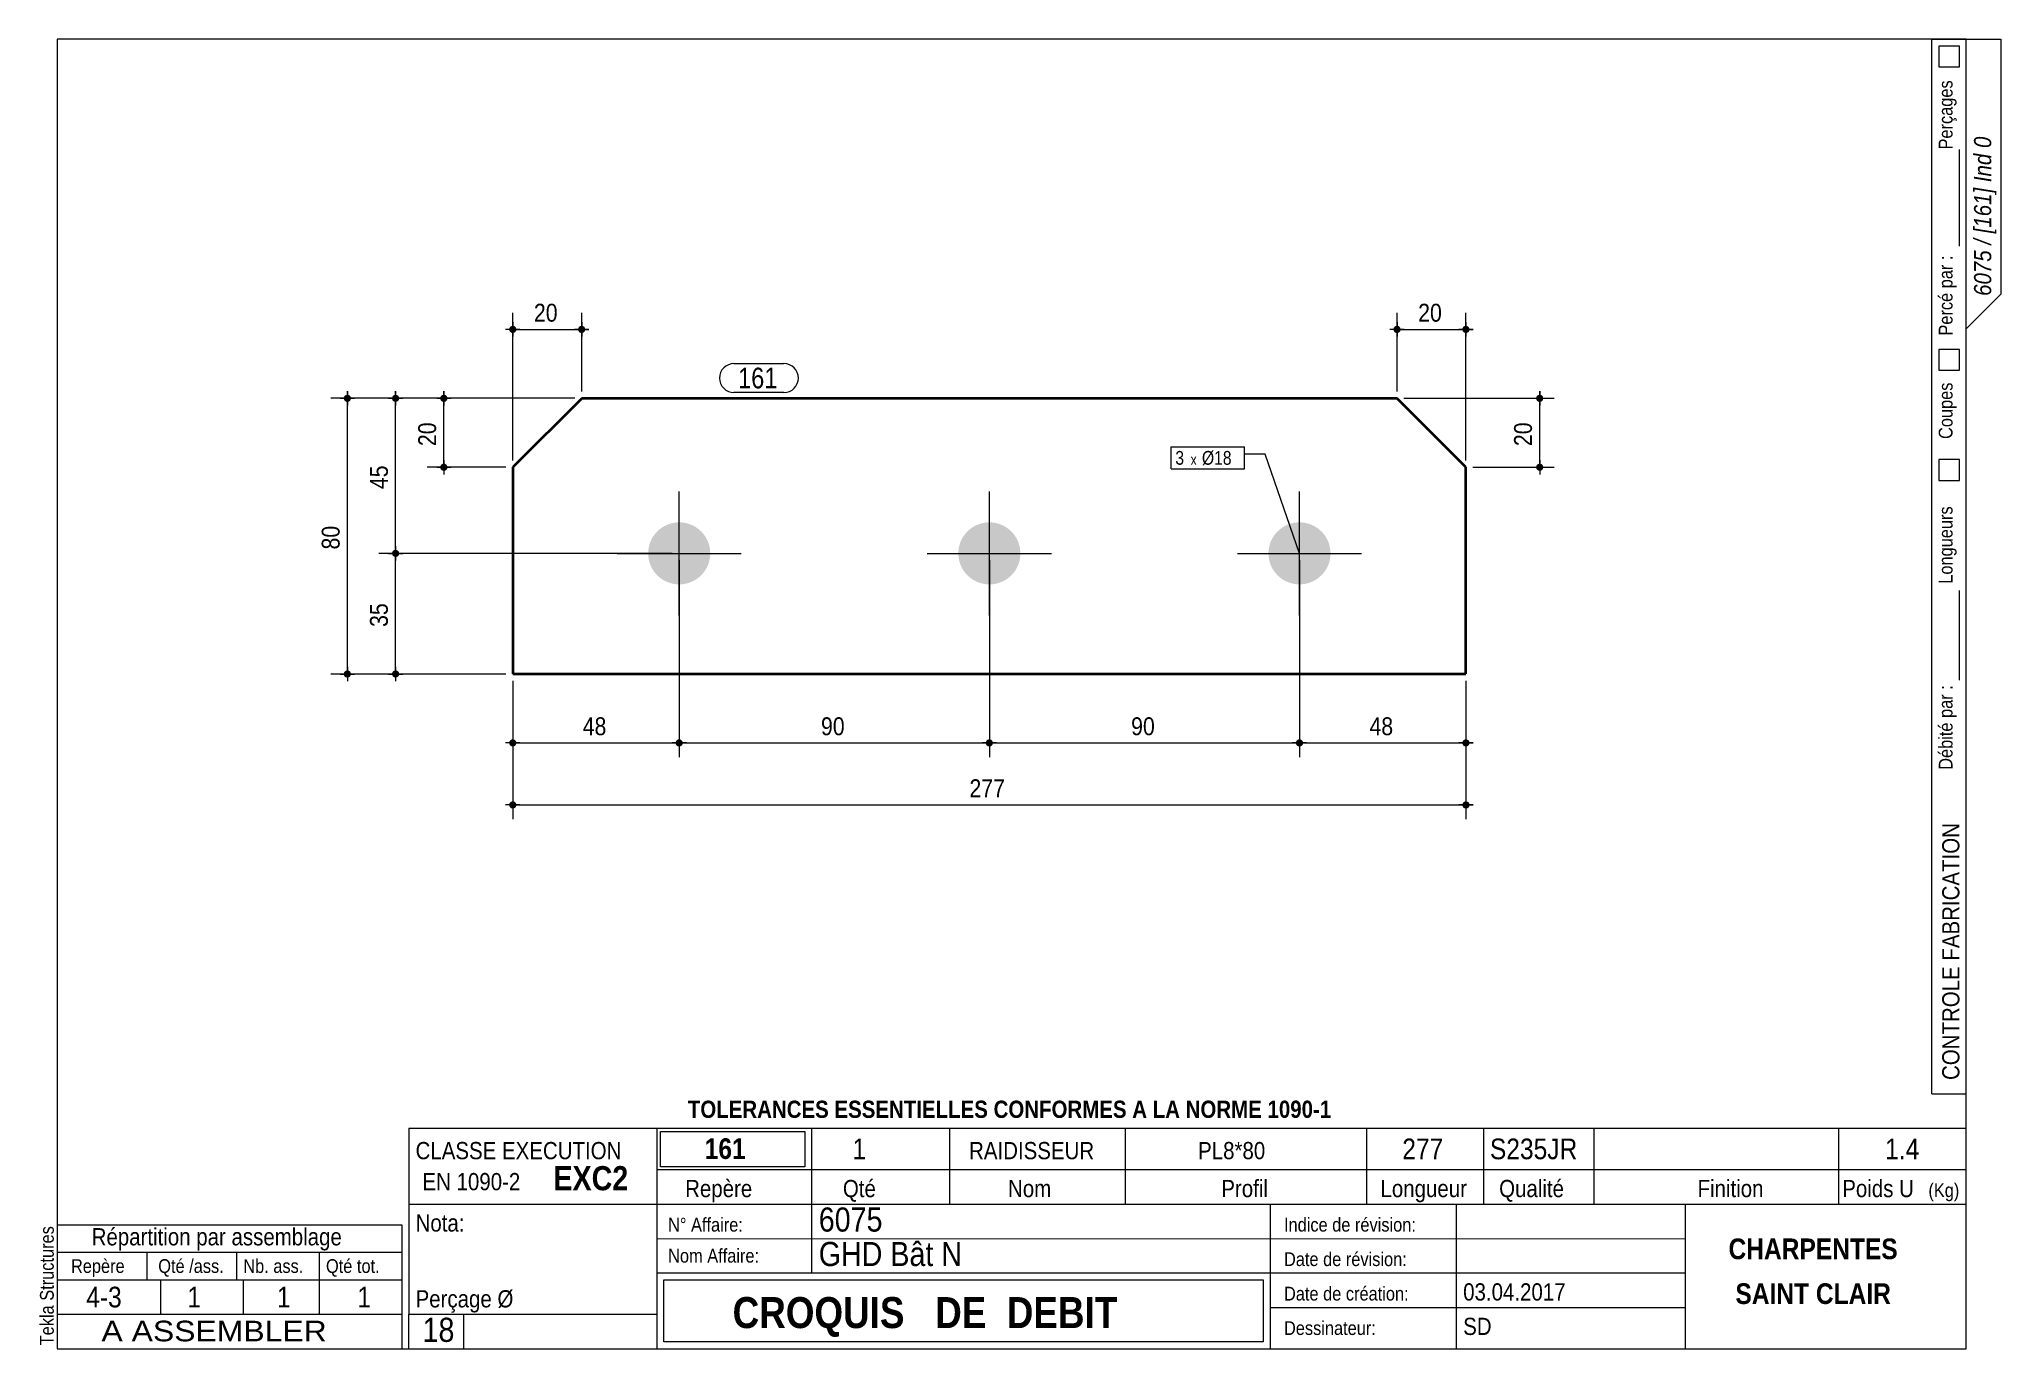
# Model space of a CAD drawing. Header units: millimetres. Extents: x 2 to 287, y 5 to 195.
import ezdxf

# ---------------------------------------------------------------- set-up
doc = ezdxf.new("R2010")
doc.units = ezdxf.units.MM
for name, color, linetype, lineweight in [('Autre type objet', 1, 'Continuous', 0), ('Boulon', 7, 'Continuous', 0), ('Cotation', 7, 'Continuous', 0), ('Désignation boulon', 3, 'Continuous', 0), ('Feuille dessin', 5, 'Continuous', 0), ('Piece', 2, 'Continuous', 0), ('Repère pièce', 3, 'Continuous', 0)]:
    doc.layers.add(name, color=color, linetype=linetype, lineweight=lineweight)
doc.styles.add('ARIAL', font='ARIAL.TTF')
doc.styles.add('ARIAL_BOLD', font='ARIALBD.TTF')
doc.styles.add('ARIAL_ITALIC', font='ARIALI.TTF')
doc.styles.add('ARIAL_NARROW', font='ARIAL.TTF')
doc.styles.add('COMIC_SANS_MS', font='COMIC.TTF')

# ---------------------------------------------------------------- blocks, each defined once
blk = doc.blocks.new('*A1')
at = {"layer": 'Boulon'}
for points in [[(95.19, 115.9), (95.14, 115.91), (95.08, 115.91), (95.03, 115.91), (94.97, 115.91), (94.92, 115.92), (94.86, 115.92), (94.81, 115.93), (94.75, 115.93), (94.7, 115.94), (94.64, 115.95), (94.59, 115.95), (94.54, 115.96), (94.48, 115.97), (94.43, 115.98), (94.37, 115.99), (94.32, 116), (94.26, 116.01), (94.21, 116.03), (94.16, 116.04), (94.1, 116.05), (94.05, 116.07), (94, 116.08), (93.94, 116.1), (93.89, 116.11), (93.84, 116.13), (93.79, 116.15), (93.73, 116.17), (93.68, 116.19), (93.63, 116.21), (93.58, 116.23), (93.53, 116.25), (93.48, 116.27), (93.43, 116.29), (93.38, 116.31), (93.33, 116.34), (93.28, 116.36), (93.23, 116.38), (93.18, 116.41), (93.13, 116.44), (93.08, 116.46), (93.03, 116.49), (92.98, 116.52), (92.94, 116.54), (92.89, 116.57), (92.84, 116.6), (92.8, 116.63), (92.75, 116.66), (92.7, 116.69), (92.66, 116.72), (92.61, 116.76), (92.57, 116.79), (92.53, 116.82), (92.48, 116.86), (92.44, 116.89), (92.4, 116.93), (92.35, 116.96), (92.31, 117), (92.27, 117.03), (92.23, 117.07), (92.19, 117.11), (92.15, 117.14), (92.11, 117.18), (92.07, 117.22), (92.03, 117.26), (91.99, 117.3), (91.95, 117.34), (91.92, 117.38), (91.88, 117.42), (91.84, 117.46), (91.81, 117.51), (91.77, 117.55), (91.74, 117.59), (91.7, 117.64), (91.67, 117.68), (91.64, 117.72), (91.6, 117.77), (91.57, 117.81), (91.54, 117.86), (91.51, 117.9), (91.48, 117.95), (91.45, 118), (91.42, 118.04), (91.39, 118.09), (91.36, 118.14), (91.33, 118.19), (91.31, 118.23), (91.28, 118.28), (91.26, 118.33), (91.23, 118.38), (91.21, 118.43), (91.18, 118.48), (91.16, 118.53), (91.14, 118.58), (91.11, 118.63), (91.09, 118.68), (91.07, 118.73), (91.05, 118.78), (91.03, 118.84), (91.01, 118.89), (90.99, 118.94), (90.98, 118.99), (90.96, 119.05), (90.94, 119.1), (90.93, 119.15), (90.91, 119.2), (90.9, 119.26), (90.88, 119.31), (90.87, 119.36), (90.86, 119.42), (90.85, 119.47), (90.84, 119.53), (90.83, 119.58), (90.82, 119.63), (90.81, 119.69), (90.8, 119.74), (90.79, 119.8), (90.78, 119.85), (90.78, 119.91), (90.77, 119.96), (90.77, 120.02), (90.76, 120.07), (90.76, 120.13), (90.76, 120.18), (90.75, 120.24), (90.75, 120.29), (90.75, 120.35), (90.75, 120.4), (90.75, 120.46), (90.75, 120.51), (90.75, 120.57), (90.76, 120.62), (90.76, 120.68), (90.76, 120.74), (90.77, 120.79), (90.77, 120.85), (90.78, 120.9), (90.78, 120.95), (90.79, 121.01), (90.8, 121.06), (90.81, 121.12), (90.82, 121.17), (90.83, 121.23), (90.84, 121.28), (90.85, 121.34), (90.86, 121.39), (90.87, 121.44), (90.88, 121.5), (90.9, 121.55), (90.91, 121.6), (90.93, 121.66), (90.94, 121.71), (90.96, 121.76), (90.98, 121.82), (90.99, 121.87), (91.01, 121.92), (91.03, 121.97), (91.05, 122.02), (91.07, 122.08), (91.09, 122.13), (91.11, 122.18), (91.14, 122.23), (91.16, 122.28), (91.18, 122.33), (91.21, 122.38), (91.23, 122.43), (91.26, 122.48), (91.28, 122.53), (91.31, 122.57), (91.33, 122.62), (91.36, 122.67), (91.39, 122.72), (91.42, 122.76), (91.45, 122.81), (91.48, 122.86), (91.51, 122.9), (91.54, 122.95), (91.57, 123), (91.6, 123.04), (91.64, 123.08), (91.67, 123.13), (91.7, 123.17), (91.74, 123.22), (91.77, 123.26), (91.81, 123.3), (91.84, 123.34), (91.88, 123.38), (91.92, 123.43), (91.95, 123.47), (91.99, 123.51), (92.03, 123.55), (92.07, 123.59), (92.11, 123.62), (92.15, 123.66), (92.19, 123.7), (92.23, 123.74), (92.27, 123.78), (92.31, 123.81), (92.35, 123.85), (92.4, 123.88), (92.44, 123.92), (92.48, 123.95), (92.53, 123.99), (92.57, 124.02), (92.61, 124.05), (92.66, 124.08), (92.7, 124.11), (92.75, 124.15), (92.8, 124.18), (92.84, 124.21), (92.89, 124.24), (92.94, 124.26), (92.98, 124.29), (93.03, 124.32), (93.08, 124.35), (93.13, 124.37), (93.18, 124.4), (93.23, 124.42), (93.28, 124.45), (93.33, 124.47), (93.38, 124.5), (93.43, 124.52), (93.48, 124.54), (93.53, 124.56), (93.58, 124.58), (93.63, 124.6), (93.68, 124.62), (93.73, 124.64), (93.79, 124.66), (93.84, 124.68), (93.89, 124.69), (93.94, 124.71), (94, 124.73), (94.05, 124.74), (94.1, 124.76), (94.16, 124.77), (94.21, 124.78), (94.26, 124.79), (94.32, 124.81), (94.37, 124.82), (94.43, 124.83), (94.48, 124.84), (94.54, 124.85), (94.59, 124.86), (94.64, 124.86), (94.7, 124.87), (94.75, 124.88), (94.81, 124.88), (94.86, 124.89), (94.92, 124.89), (94.97, 124.9), (95.03, 124.9), (95.08, 124.9), (95.14, 124.9), (95.19, 124.9), (95.25, 124.9), (95.31, 124.9), (95.36, 124.9), (95.42, 124.9), (95.47, 124.9), (95.53, 124.9), (95.58, 124.89), (95.64, 124.89), (95.69, 124.88), (95.75, 124.88), (95.8, 124.87), (95.86, 124.86), (95.91, 124.86), (95.96, 124.85), (96.02, 124.84), (96.07, 124.83), (96.13, 124.82), (96.18, 124.81), (96.24, 124.79), (96.29, 124.78), (96.34, 124.77), (96.4, 124.76), (96.45, 124.74), (96.5, 124.73), (96.56, 124.71), (96.61, 124.69), (96.66, 124.68), (96.71, 124.66), (96.77, 124.64), (96.82, 124.62), (96.87, 124.6), (96.92, 124.58), (96.97, 124.56), (97.02, 124.54), (97.07, 124.52), (97.12, 124.5), (97.17, 124.47), (97.22, 124.45), (97.27, 124.42), (97.32, 124.4), (97.37, 124.37), (97.42, 124.35), (97.47, 124.32), (97.52, 124.29), (97.56, 124.26), (97.61, 124.24), (97.66, 124.21), (97.7, 124.18), (97.75, 124.15), (97.8, 124.11), (97.84, 124.08), (97.89, 124.05), (97.93, 124.02), (97.97, 123.99), (98.02, 123.95), (98.06, 123.92), (98.1, 123.88), (98.15, 123.85), (98.19, 123.81), (98.23, 123.78), (98.27, 123.74), (98.31, 123.7), (98.35, 123.66), (98.39, 123.62), (98.43, 123.59), (98.47, 123.55), (98.51, 123.51), (98.55, 123.47), (98.58, 123.43), (98.62, 123.38), (98.66, 123.34), (98.69, 123.3), (98.73, 123.26), (98.76, 123.22), (98.8, 123.17), (98.83, 123.13), (98.86, 123.08), (98.9, 123.04), (98.93, 123), (98.96, 122.95), (98.99, 122.9), (99.02, 122.86), (99.05, 122.81), (99.08, 122.76), (99.11, 122.72), (99.14, 122.67), (99.17, 122.62), (99.19, 122.57), (99.22, 122.53), (99.24, 122.48), (99.27, 122.43), (99.29, 122.38), (99.32, 122.33), (99.34, 122.28), (99.36, 122.23), (99.39, 122.18), (99.41, 122.13), (99.43, 122.08), (99.45, 122.02), (99.47, 121.97), (99.49, 121.92), (99.51, 121.87), (99.52, 121.82), (99.54, 121.76), (99.56, 121.71), (99.57, 121.66), (99.59, 121.6), (99.6, 121.55), (99.62, 121.5), (99.63, 121.44), (99.64, 121.39), (99.65, 121.34), (99.66, 121.28), (99.67, 121.23), (99.68, 121.17), (99.69, 121.12), (99.7, 121.06), (99.71, 121.01), (99.72, 120.95), (99.72, 120.9), (99.73, 120.85), (99.73, 120.79), (99.74, 120.74), (99.74, 120.68), (99.74, 120.62), (99.75, 120.57), (99.75, 120.51), (99.75, 120.46), (99.75, 120.4), (99.75, 120.35), (99.75, 120.29), (99.75, 120.24), (99.74, 120.18), (99.74, 120.13), (99.74, 120.07), (99.73, 120.02), (99.73, 119.96), (99.72, 119.91), (99.72, 119.85), (99.71, 119.8), (99.7, 119.74), (99.69, 119.69), (99.68, 119.63), (99.67, 119.58), (99.66, 119.53), (99.65, 119.47), (99.64, 119.42), (99.63, 119.36), (99.62, 119.31), (99.6, 119.26), (99.59, 119.2), (99.57, 119.15), (99.56, 119.1), (99.54, 119.05), (99.52, 118.99), (99.51, 118.94), (99.49, 118.89), (99.47, 118.84), (99.45, 118.78), (99.43, 118.73), (99.41, 118.68), (99.39, 118.63), (99.36, 118.58), (99.34, 118.53), (99.32, 118.48), (99.29, 118.43), (99.27, 118.38), (99.24, 118.33), (99.22, 118.28), (99.19, 118.23), (99.17, 118.19), (99.14, 118.14), (99.11, 118.09), (99.08, 118.04), (99.05, 118), (99.02, 117.95), (98.99, 117.9), (98.96, 117.86), (98.93, 117.81), (98.9, 117.77), (98.86, 117.72), (98.83, 117.68), (98.8, 117.64), (98.76, 117.59), (98.73, 117.55), (98.69, 117.51), (98.66, 117.46), (98.62, 117.42), (98.58, 117.38), (98.55, 117.34), (98.51, 117.3), (98.47, 117.26), (98.43, 117.22), (98.39, 117.18), (98.35, 117.14), (98.31, 117.11), (98.27, 117.07), (98.23, 117.03), (98.19, 117), (98.15, 116.96), (98.1, 116.93), (98.06, 116.89), (98.02, 116.86), (97.97, 116.82), (97.93, 116.79), (97.89, 116.76), (97.84, 116.72), (97.8, 116.69), (97.75, 116.66), (97.7, 116.63), (97.66, 116.6), (97.61, 116.57), (97.56, 116.54), (97.52, 116.52), (97.47, 116.49), (97.42, 116.46), (97.37, 116.44), (97.32, 116.41), (97.27, 116.38), (97.22, 116.36), (97.17, 116.34), (97.12, 116.31), (97.07, 116.29), (97.02, 116.27), (96.97, 116.25), (96.92, 116.23), (96.87, 116.21), (96.82, 116.19), (96.77, 116.17), (96.71, 116.15), (96.66, 116.13), (96.61, 116.11), (96.56, 116.1), (96.5, 116.08), (96.45, 116.07), (96.4, 116.05), (96.34, 116.04), (96.29, 116.03), (96.24, 116.01), (96.18, 116), (96.13, 115.99), (96.07, 115.98), (96.02, 115.97), (95.96, 115.96), (95.91, 115.95), (95.86, 115.95), (95.8, 115.94), (95.75, 115.93), (95.69, 115.93), (95.64, 115.92), (95.58, 115.92), (95.53, 115.91), (95.47, 115.91), (95.42, 115.91), (95.36, 115.91), (95.31, 115.9), (95.25, 115.9)], [(140.19, 115.9), (140.14, 115.91), (140.08, 115.91), (140.03, 115.91), (139.97, 115.91), (139.92, 115.92), (139.86, 115.92), (139.81, 115.93), (139.75, 115.93), (139.7, 115.94), (139.64, 115.95), (139.59, 115.95), (139.54, 115.96), (139.48, 115.97), (139.43, 115.98), (139.37, 115.99), (139.32, 116), (139.26, 116.01), (139.21, 116.03), (139.16, 116.04), (139.1, 116.05), (139.05, 116.07), (139, 116.08), (138.94, 116.1), (138.89, 116.11), (138.84, 116.13), (138.79, 116.15), (138.73, 116.17), (138.68, 116.19), (138.63, 116.21), (138.58, 116.23), (138.53, 116.25), (138.48, 116.27), (138.43, 116.29), (138.38, 116.31), (138.33, 116.34), (138.28, 116.36), (138.23, 116.38), (138.18, 116.41), (138.13, 116.44), (138.08, 116.46), (138.03, 116.49), (137.98, 116.52), (137.94, 116.54), (137.89, 116.57), (137.84, 116.6), (137.8, 116.63), (137.75, 116.66), (137.7, 116.69), (137.66, 116.72), (137.61, 116.76), (137.57, 116.79), (137.53, 116.82), (137.48, 116.86), (137.44, 116.89), (137.4, 116.93), (137.35, 116.96), (137.31, 117), (137.27, 117.03), (137.23, 117.07), (137.19, 117.11), (137.15, 117.14), (137.11, 117.18), (137.07, 117.22), (137.03, 117.26), (136.99, 117.3), (136.95, 117.34), (136.92, 117.38), (136.88, 117.42), (136.84, 117.46), (136.81, 117.51), (136.77, 117.55), (136.74, 117.59), (136.7, 117.64), (136.67, 117.68), (136.64, 117.72), (136.6, 117.77), (136.57, 117.81), (136.54, 117.86), (136.51, 117.9), (136.48, 117.95), (136.45, 118), (136.42, 118.04), (136.39, 118.09), (136.36, 118.14), (136.33, 118.19), (136.31, 118.23), (136.28, 118.28), (136.26, 118.33), (136.23, 118.38), (136.21, 118.43), (136.18, 118.48), (136.16, 118.53), (136.14, 118.58), (136.11, 118.63), (136.09, 118.68), (136.07, 118.73), (136.05, 118.78), (136.03, 118.84), (136.01, 118.89), (135.99, 118.94), (135.98, 118.99), (135.96, 119.05), (135.94, 119.1), (135.93, 119.15), (135.91, 119.2), (135.9, 119.26), (135.88, 119.31), (135.87, 119.36), (135.86, 119.42), (135.85, 119.47), (135.84, 119.53), (135.83, 119.58), (135.82, 119.63), (135.81, 119.69), (135.8, 119.74), (135.79, 119.8), (135.78, 119.85), (135.78, 119.91), (135.77, 119.96), (135.77, 120.02), (135.76, 120.07), (135.76, 120.13), (135.76, 120.18), (135.75, 120.24), (135.75, 120.29), (135.75, 120.35), (135.75, 120.4), (135.75, 120.46), (135.75, 120.51), (135.75, 120.57), (135.76, 120.62), (135.76, 120.68), (135.76, 120.74), (135.77, 120.79), (135.77, 120.85), (135.78, 120.9), (135.78, 120.95), (135.79, 121.01), (135.8, 121.06), (135.81, 121.12), (135.82, 121.17), (135.83, 121.23), (135.84, 121.28), (135.85, 121.34), (135.86, 121.39), (135.87, 121.44), (135.88, 121.5), (135.9, 121.55), (135.91, 121.6), (135.93, 121.66), (135.94, 121.71), (135.96, 121.76), (135.98, 121.82), (135.99, 121.87), (136.01, 121.92), (136.03, 121.97), (136.05, 122.02), (136.07, 122.08), (136.09, 122.13), (136.11, 122.18), (136.14, 122.23), (136.16, 122.28), (136.18, 122.33), (136.21, 122.38), (136.23, 122.43), (136.26, 122.48), (136.28, 122.53), (136.31, 122.57), (136.33, 122.62), (136.36, 122.67), (136.39, 122.72), (136.42, 122.76), (136.45, 122.81), (136.48, 122.86), (136.51, 122.9), (136.54, 122.95), (136.57, 123), (136.6, 123.04), (136.64, 123.08), (136.67, 123.13), (136.7, 123.17), (136.74, 123.22), (136.77, 123.26), (136.81, 123.3), (136.84, 123.34), (136.88, 123.38), (136.92, 123.43), (136.95, 123.47), (136.99, 123.51), (137.03, 123.55), (137.07, 123.59), (137.11, 123.62), (137.15, 123.66), (137.19, 123.7), (137.23, 123.74), (137.27, 123.78), (137.31, 123.81), (137.35, 123.85), (137.4, 123.88), (137.44, 123.92), (137.48, 123.95), (137.53, 123.99), (137.57, 124.02), (137.61, 124.05), (137.66, 124.08), (137.7, 124.11), (137.75, 124.15), (137.8, 124.18), (137.84, 124.21), (137.89, 124.24), (137.94, 124.26), (137.98, 124.29), (138.03, 124.32), (138.08, 124.35), (138.13, 124.37), (138.18, 124.4), (138.23, 124.42), (138.28, 124.45), (138.33, 124.47), (138.38, 124.5), (138.43, 124.52), (138.48, 124.54), (138.53, 124.56), (138.58, 124.58), (138.63, 124.6), (138.68, 124.62), (138.73, 124.64), (138.79, 124.66), (138.84, 124.68), (138.89, 124.69), (138.94, 124.71), (139, 124.73), (139.05, 124.74), (139.1, 124.76), (139.16, 124.77), (139.21, 124.78), (139.26, 124.79), (139.32, 124.81), (139.37, 124.82), (139.43, 124.83), (139.48, 124.84), (139.54, 124.85), (139.59, 124.86), (139.64, 124.86), (139.7, 124.87), (139.75, 124.88), (139.81, 124.88), (139.86, 124.89), (139.92, 124.89), (139.97, 124.9), (140.03, 124.9), (140.08, 124.9), (140.14, 124.9), (140.19, 124.9), (140.25, 124.9), (140.31, 124.9), (140.36, 124.9), (140.42, 124.9), (140.47, 124.9), (140.53, 124.9), (140.58, 124.89), (140.64, 124.89), (140.69, 124.88), (140.75, 124.88), (140.8, 124.87), (140.86, 124.86), (140.91, 124.86), (140.96, 124.85), (141.02, 124.84), (141.07, 124.83), (141.13, 124.82), (141.18, 124.81), (141.24, 124.79), (141.29, 124.78), (141.34, 124.77), (141.4, 124.76), (141.45, 124.74), (141.5, 124.73), (141.56, 124.71), (141.61, 124.69), (141.66, 124.68), (141.71, 124.66), (141.77, 124.64), (141.82, 124.62), (141.87, 124.6), (141.92, 124.58), (141.97, 124.56), (142.02, 124.54), (142.07, 124.52), (142.12, 124.5), (142.17, 124.47), (142.22, 124.45), (142.27, 124.42), (142.32, 124.4), (142.37, 124.37), (142.42, 124.35), (142.47, 124.32), (142.52, 124.29), (142.56, 124.26), (142.61, 124.24), (142.66, 124.21), (142.7, 124.18), (142.75, 124.15), (142.8, 124.11), (142.84, 124.08), (142.89, 124.05), (142.93, 124.02), (142.97, 123.99), (143.02, 123.95), (143.06, 123.92), (143.1, 123.88), (143.15, 123.85), (143.19, 123.81), (143.23, 123.78), (143.27, 123.74), (143.31, 123.7), (143.35, 123.66), (143.39, 123.62), (143.43, 123.59), (143.47, 123.55), (143.51, 123.51), (143.55, 123.47), (143.58, 123.43), (143.62, 123.38), (143.66, 123.34), (143.69, 123.3), (143.73, 123.26), (143.76, 123.22), (143.8, 123.17), (143.83, 123.13), (143.86, 123.08), (143.9, 123.04), (143.93, 123), (143.96, 122.95), (143.99, 122.9), (144.02, 122.86), (144.05, 122.81), (144.08, 122.76), (144.11, 122.72), (144.14, 122.67), (144.17, 122.62), (144.19, 122.57), (144.22, 122.53), (144.24, 122.48), (144.27, 122.43), (144.29, 122.38), (144.32, 122.33), (144.34, 122.28), (144.36, 122.23), (144.39, 122.18), (144.41, 122.13), (144.43, 122.08), (144.45, 122.02), (144.47, 121.97), (144.49, 121.92), (144.51, 121.87), (144.52, 121.82), (144.54, 121.76), (144.56, 121.71), (144.57, 121.66), (144.59, 121.6), (144.6, 121.55), (144.62, 121.5), (144.63, 121.44), (144.64, 121.39), (144.65, 121.34), (144.66, 121.28), (144.67, 121.23), (144.68, 121.17), (144.69, 121.12), (144.7, 121.06), (144.71, 121.01), (144.72, 120.95), (144.72, 120.9), (144.73, 120.85), (144.73, 120.79), (144.74, 120.74), (144.74, 120.68), (144.74, 120.62), (144.75, 120.57), (144.75, 120.51), (144.75, 120.46), (144.75, 120.4), (144.75, 120.35), (144.75, 120.29), (144.75, 120.24), (144.74, 120.18), (144.74, 120.13), (144.74, 120.07), (144.73, 120.02), (144.73, 119.96), (144.72, 119.91), (144.72, 119.85), (144.71, 119.8), (144.7, 119.74), (144.69, 119.69), (144.68, 119.63), (144.67, 119.58), (144.66, 119.53), (144.65, 119.47), (144.64, 119.42), (144.63, 119.36), (144.62, 119.31), (144.6, 119.26), (144.59, 119.2), (144.57, 119.15), (144.56, 119.1), (144.54, 119.05), (144.52, 118.99), (144.51, 118.94), (144.49, 118.89), (144.47, 118.84), (144.45, 118.78), (144.43, 118.73), (144.41, 118.68), (144.39, 118.63), (144.36, 118.58), (144.34, 118.53), (144.32, 118.48), (144.29, 118.43), (144.27, 118.38), (144.24, 118.33), (144.22, 118.28), (144.19, 118.23), (144.17, 118.19), (144.14, 118.14), (144.11, 118.09), (144.08, 118.04), (144.05, 118), (144.02, 117.95), (143.99, 117.9), (143.96, 117.86), (143.93, 117.81), (143.9, 117.77), (143.86, 117.72), (143.83, 117.68), (143.8, 117.64), (143.76, 117.59), (143.73, 117.55), (143.69, 117.51), (143.66, 117.46), (143.62, 117.42), (143.58, 117.38), (143.55, 117.34), (143.51, 117.3), (143.47, 117.26), (143.43, 117.22), (143.39, 117.18), (143.35, 117.14), (143.31, 117.11), (143.27, 117.07), (143.23, 117.03), (143.19, 117), (143.15, 116.96), (143.1, 116.93), (143.06, 116.89), (143.02, 116.86), (142.97, 116.82), (142.93, 116.79), (142.89, 116.76), (142.84, 116.72), (142.8, 116.69), (142.75, 116.66), (142.7, 116.63), (142.66, 116.6), (142.61, 116.57), (142.56, 116.54), (142.52, 116.52), (142.47, 116.49), (142.42, 116.46), (142.37, 116.44), (142.32, 116.41), (142.27, 116.38), (142.22, 116.36), (142.17, 116.34), (142.12, 116.31), (142.07, 116.29), (142.02, 116.27), (141.97, 116.25), (141.92, 116.23), (141.87, 116.21), (141.82, 116.19), (141.77, 116.17), (141.71, 116.15), (141.66, 116.13), (141.61, 116.11), (141.56, 116.1), (141.5, 116.08), (141.45, 116.07), (141.4, 116.05), (141.34, 116.04), (141.29, 116.03), (141.24, 116.01), (141.18, 116), (141.13, 115.99), (141.07, 115.98), (141.02, 115.97), (140.96, 115.96), (140.91, 115.95), (140.86, 115.95), (140.8, 115.94), (140.75, 115.93), (140.69, 115.93), (140.64, 115.92), (140.58, 115.92), (140.53, 115.91), (140.47, 115.91), (140.42, 115.91), (140.36, 115.91), (140.31, 115.9), (140.25, 115.9)], [(185.19, 115.9), (185.14, 115.91), (185.08, 115.91), (185.03, 115.91), (184.97, 115.91), (184.92, 115.92), (184.86, 115.92), (184.81, 115.93), (184.75, 115.93), (184.7, 115.94), (184.64, 115.95), (184.59, 115.95), (184.54, 115.96), (184.48, 115.97), (184.43, 115.98), (184.37, 115.99), (184.32, 116), (184.26, 116.01), (184.21, 116.03), (184.16, 116.04), (184.1, 116.05), (184.05, 116.07), (184, 116.08), (183.94, 116.1), (183.89, 116.11), (183.84, 116.13), (183.79, 116.15), (183.73, 116.17), (183.68, 116.19), (183.63, 116.21), (183.58, 116.23), (183.53, 116.25), (183.48, 116.27), (183.43, 116.29), (183.38, 116.31), (183.33, 116.34), (183.28, 116.36), (183.23, 116.38), (183.18, 116.41), (183.13, 116.44), (183.08, 116.46), (183.03, 116.49), (182.98, 116.52), (182.94, 116.54), (182.89, 116.57), (182.84, 116.6), (182.8, 116.63), (182.75, 116.66), (182.7, 116.69), (182.66, 116.72), (182.61, 116.76), (182.57, 116.79), (182.53, 116.82), (182.48, 116.86), (182.44, 116.89), (182.4, 116.93), (182.35, 116.96), (182.31, 117), (182.27, 117.03), (182.23, 117.07), (182.19, 117.11), (182.15, 117.14), (182.11, 117.18), (182.07, 117.22), (182.03, 117.26), (181.99, 117.3), (181.95, 117.34), (181.92, 117.38), (181.88, 117.42), (181.84, 117.46), (181.81, 117.51), (181.77, 117.55), (181.74, 117.59), (181.7, 117.64), (181.67, 117.68), (181.64, 117.72), (181.6, 117.77), (181.57, 117.81), (181.54, 117.86), (181.51, 117.9), (181.48, 117.95), (181.45, 118), (181.42, 118.04), (181.39, 118.09), (181.36, 118.14), (181.33, 118.19), (181.31, 118.23), (181.28, 118.28), (181.26, 118.33), (181.23, 118.38), (181.21, 118.43), (181.18, 118.48), (181.16, 118.53), (181.14, 118.58), (181.11, 118.63), (181.09, 118.68), (181.07, 118.73), (181.05, 118.78), (181.03, 118.84), (181.01, 118.89), (180.99, 118.94), (180.98, 118.99), (180.96, 119.05), (180.94, 119.1), (180.93, 119.15), (180.91, 119.2), (180.9, 119.26), (180.88, 119.31), (180.87, 119.36), (180.86, 119.42), (180.85, 119.47), (180.84, 119.53), (180.83, 119.58), (180.82, 119.63), (180.81, 119.69), (180.8, 119.74), (180.79, 119.8), (180.78, 119.85), (180.78, 119.91), (180.77, 119.96), (180.77, 120.02), (180.76, 120.07), (180.76, 120.13), (180.76, 120.18), (180.75, 120.24), (180.75, 120.29), (180.75, 120.35), (180.75, 120.4), (180.75, 120.46), (180.75, 120.51), (180.75, 120.57), (180.76, 120.62), (180.76, 120.68), (180.76, 120.74), (180.77, 120.79), (180.77, 120.85), (180.78, 120.9), (180.78, 120.95), (180.79, 121.01), (180.8, 121.06), (180.81, 121.12), (180.82, 121.17), (180.83, 121.23), (180.84, 121.28), (180.85, 121.34), (180.86, 121.39), (180.87, 121.44), (180.88, 121.5), (180.9, 121.55), (180.91, 121.6), (180.93, 121.66), (180.94, 121.71), (180.96, 121.76), (180.98, 121.82), (180.99, 121.87), (181.01, 121.92), (181.03, 121.97), (181.05, 122.02), (181.07, 122.08), (181.09, 122.13), (181.11, 122.18), (181.14, 122.23), (181.16, 122.28), (181.18, 122.33), (181.21, 122.38), (181.23, 122.43), (181.26, 122.48), (181.28, 122.53), (181.31, 122.57), (181.33, 122.62), (181.36, 122.67), (181.39, 122.72), (181.42, 122.76), (181.45, 122.81), (181.48, 122.86), (181.51, 122.9), (181.54, 122.95), (181.57, 123), (181.6, 123.04), (181.64, 123.08), (181.67, 123.13), (181.7, 123.17), (181.74, 123.22), (181.77, 123.26), (181.81, 123.3), (181.84, 123.34), (181.88, 123.38), (181.92, 123.43), (181.95, 123.47), (181.99, 123.51), (182.03, 123.55), (182.07, 123.59), (182.11, 123.62), (182.15, 123.66), (182.19, 123.7), (182.23, 123.74), (182.27, 123.78), (182.31, 123.81), (182.35, 123.85), (182.4, 123.88), (182.44, 123.92), (182.48, 123.95), (182.53, 123.99), (182.57, 124.02), (182.61, 124.05), (182.66, 124.08), (182.7, 124.11), (182.75, 124.15), (182.8, 124.18), (182.84, 124.21), (182.89, 124.24), (182.94, 124.26), (182.98, 124.29), (183.03, 124.32), (183.08, 124.35), (183.13, 124.37), (183.18, 124.4), (183.23, 124.42), (183.28, 124.45), (183.33, 124.47), (183.38, 124.5), (183.43, 124.52), (183.48, 124.54), (183.53, 124.56), (183.58, 124.58), (183.63, 124.6), (183.68, 124.62), (183.73, 124.64), (183.79, 124.66), (183.84, 124.68), (183.89, 124.69), (183.94, 124.71), (184, 124.73), (184.05, 124.74), (184.1, 124.76), (184.16, 124.77), (184.21, 124.78), (184.26, 124.79), (184.32, 124.81), (184.37, 124.82), (184.43, 124.83), (184.48, 124.84), (184.54, 124.85), (184.59, 124.86), (184.64, 124.86), (184.7, 124.87), (184.75, 124.88), (184.81, 124.88), (184.86, 124.89), (184.92, 124.89), (184.97, 124.9), (185.03, 124.9), (185.08, 124.9), (185.14, 124.9), (185.19, 124.9), (185.25, 124.9), (185.31, 124.9), (185.36, 124.9), (185.42, 124.9), (185.47, 124.9), (185.53, 124.9), (185.58, 124.89), (185.64, 124.89), (185.69, 124.88), (185.75, 124.88), (185.8, 124.87), (185.86, 124.86), (185.91, 124.86), (185.96, 124.85), (186.02, 124.84), (186.07, 124.83), (186.13, 124.82), (186.18, 124.81), (186.24, 124.79), (186.29, 124.78), (186.34, 124.77), (186.4, 124.76), (186.45, 124.74), (186.5, 124.73), (186.56, 124.71), (186.61, 124.69), (186.66, 124.68), (186.71, 124.66), (186.77, 124.64), (186.82, 124.62), (186.87, 124.6), (186.92, 124.58), (186.97, 124.56), (187.02, 124.54), (187.07, 124.52), (187.12, 124.5), (187.17, 124.47), (187.22, 124.45), (187.27, 124.42), (187.32, 124.4), (187.37, 124.37), (187.42, 124.35), (187.47, 124.32), (187.52, 124.29), (187.56, 124.26), (187.61, 124.24), (187.66, 124.21), (187.7, 124.18), (187.75, 124.15), (187.8, 124.11), (187.84, 124.08), (187.89, 124.05), (187.93, 124.02), (187.97, 123.99), (188.02, 123.95), (188.06, 123.92), (188.1, 123.88), (188.15, 123.85), (188.19, 123.81), (188.23, 123.78), (188.27, 123.74), (188.31, 123.7), (188.35, 123.66), (188.39, 123.62), (188.43, 123.59), (188.47, 123.55), (188.51, 123.51), (188.55, 123.47), (188.58, 123.43), (188.62, 123.38), (188.66, 123.34), (188.69, 123.3), (188.73, 123.26), (188.76, 123.22), (188.8, 123.17), (188.83, 123.13), (188.86, 123.08), (188.9, 123.04), (188.93, 123), (188.96, 122.95), (188.99, 122.9), (189.02, 122.86), (189.05, 122.81), (189.08, 122.76), (189.11, 122.72), (189.14, 122.67), (189.17, 122.62), (189.19, 122.57), (189.22, 122.53), (189.24, 122.48), (189.27, 122.43), (189.29, 122.38), (189.32, 122.33), (189.34, 122.28), (189.36, 122.23), (189.39, 122.18), (189.41, 122.13), (189.43, 122.08), (189.45, 122.02), (189.47, 121.97), (189.49, 121.92), (189.51, 121.87), (189.52, 121.82), (189.54, 121.76), (189.56, 121.71), (189.57, 121.66), (189.59, 121.6), (189.6, 121.55), (189.62, 121.5), (189.63, 121.44), (189.64, 121.39), (189.65, 121.34), (189.66, 121.28), (189.67, 121.23), (189.68, 121.17), (189.69, 121.12), (189.7, 121.06), (189.71, 121.01), (189.72, 120.95), (189.72, 120.9), (189.73, 120.85), (189.73, 120.79), (189.74, 120.74), (189.74, 120.68), (189.74, 120.62), (189.75, 120.57), (189.75, 120.51), (189.75, 120.46), (189.75, 120.4), (189.75, 120.35), (189.75, 120.29), (189.75, 120.24), (189.74, 120.18), (189.74, 120.13), (189.74, 120.07), (189.73, 120.02), (189.73, 119.96), (189.72, 119.91), (189.72, 119.85), (189.71, 119.8), (189.7, 119.74), (189.69, 119.69), (189.68, 119.63), (189.67, 119.58), (189.66, 119.53), (189.65, 119.47), (189.64, 119.42), (189.63, 119.36), (189.62, 119.31), (189.6, 119.26), (189.59, 119.2), (189.57, 119.15), (189.56, 119.1), (189.54, 119.05), (189.52, 118.99), (189.51, 118.94), (189.49, 118.89), (189.47, 118.84), (189.45, 118.78), (189.43, 118.73), (189.41, 118.68), (189.39, 118.63), (189.36, 118.58), (189.34, 118.53), (189.32, 118.48), (189.29, 118.43), (189.27, 118.38), (189.24, 118.33), (189.22, 118.28), (189.19, 118.23), (189.17, 118.19), (189.14, 118.14), (189.11, 118.09), (189.08, 118.04), (189.05, 118), (189.02, 117.95), (188.99, 117.9), (188.96, 117.86), (188.93, 117.81), (188.9, 117.77), (188.86, 117.72), (188.83, 117.68), (188.8, 117.64), (188.76, 117.59), (188.73, 117.55), (188.69, 117.51), (188.66, 117.46), (188.62, 117.42), (188.58, 117.38), (188.55, 117.34), (188.51, 117.3), (188.47, 117.26), (188.43, 117.22), (188.39, 117.18), (188.35, 117.14), (188.31, 117.11), (188.27, 117.07), (188.23, 117.03), (188.19, 117), (188.15, 116.96), (188.1, 116.93), (188.06, 116.89), (188.02, 116.86), (187.97, 116.82), (187.93, 116.79), (187.89, 116.76), (187.84, 116.72), (187.8, 116.69), (187.75, 116.66), (187.7, 116.63), (187.66, 116.6), (187.61, 116.57), (187.56, 116.54), (187.52, 116.52), (187.47, 116.49), (187.42, 116.46), (187.37, 116.44), (187.32, 116.41), (187.27, 116.38), (187.22, 116.36), (187.17, 116.34), (187.12, 116.31), (187.07, 116.29), (187.02, 116.27), (186.97, 116.25), (186.92, 116.23), (186.87, 116.21), (186.82, 116.19), (186.77, 116.17), (186.71, 116.15), (186.66, 116.13), (186.61, 116.11), (186.56, 116.1), (186.5, 116.08), (186.45, 116.07), (186.4, 116.05), (186.34, 116.04), (186.29, 116.03), (186.24, 116.01), (186.18, 116), (186.13, 115.99), (186.07, 115.98), (186.02, 115.97), (185.96, 115.96), (185.91, 115.95), (185.86, 115.95), (185.8, 115.94), (185.75, 115.93), (185.69, 115.93), (185.64, 115.92), (185.58, 115.92), (185.53, 115.91), (185.47, 115.91), (185.42, 115.91), (185.36, 115.91), (185.31, 115.9), (185.25, 115.9)]]:
    blk.add_hatch(color=256, dxfattribs=at).paths.add_polyline_path(points, flags=17)
at = {"layer": 'Boulon', "linetype": 'Continuous', "lineweight": 0}
for p, q in [((95.25, 111.4), (95.25, 129.4)), ((140.25, 111.4), (140.25, 129.4)), ((185.25, 111.4), (185.25, 129.4)), ((86.25, 120.4), (104.25, 120.4)), ((131.25, 120.4), (149.25, 120.4)), ((176.25, 120.4), (194.25, 120.4))]:
    blk.add_line(p, q, dxfattribs=at)
blk = doc.blocks.new('*A2')
at = {"layer": 'Piece', "color": 2, "linetype": 'Continuous', "lineweight": 40}
for p, q in [((81.1, 142.897501), (71.1, 132.897501)), ((199.400003, 142.897501), (81.1, 142.897501)), ((209.400003, 132.897501), (199.400003, 142.897501)), ((71.1, 132.897501), (71.1, 102.902499)), ((209.400003, 102.902499), (209.400003, 132.897501)), ((71.1, 102.902499), (209.400003, 102.902499))]:
    blk.add_line(p, q, dxfattribs=at)
blk = doc.blocks.new('*A3')
at = {"layer": 'Feuille dessin', "linetype": 'Continuous', "lineweight": 0}
for p, q in [((282, 195), (5, 195)), ((5, 195), (5, 5)), ((282, 5), (282, 195)), ((5, 5), (282, 5))]:
    blk.add_line(p, q, dxfattribs=at)
at = {"layer": 'Feuille dessin', "style": 'ARIAL', "width": 0.85}
blk.add_text('Tekla Structures', height=2, rotation=90, dxfattribs=at).set_placement((4.5, 5.5))
blk = doc.blocks.new('*A4')
at = {"layer": 'Autre type objet', "linetype": 'Continuous', "lineweight": 0}
for p, q in [((56, 37), (92, 37)), ((56, 37), (56, 10)), ((92, 37), (92, 10)), ((56, 26), (92, 26)), ((56, 10), (92, 10)), ((56, 5), (56, 10)), ((64, 5), (64, 10)), ((56, 5), (64, 5))]:
    blk.add_line(p, q, dxfattribs=at)
at = {"layer": 'Autre type objet', "width": 0.85}
for s, height, style, p in [('CLASSE EXECUTION', 2.5, 'ARIAL', (57, 32.5)), ('EXC2', 3.5, 'ARIAL_BOLD', (77, 28)), ('EN 1090-2', 2.5, 'ARIAL', (58, 28)), ('Nota:', 2.5, 'ARIAL', (57, 22)), ('Perçage Ø', 2.5, 'ARIAL', (57, 11)), ('18', 3.5, 'ARIAL_NARROW', (58.014234, 6))]:
    blk.add_text(s, height=height, dxfattribs=dict(at, style=style)).set_placement(p)
blk = doc.blocks.new('*A5')
at = {"layer": 'Autre type objet', "linetype": 'Continuous', "lineweight": 0}
for p, q in [((5, 23), (55, 23)), ((5, 23), (5, 15)), ((55, 23), (55, 15)), ((5, 19), (55, 19)), ((18, 19), (18, 15)), ((31, 19), (31, 15)), ((43, 19), (43, 15)), ((5, 15), (55, 15)), ((5, 15), (5, 10)), ((20, 15), (20, 10)), ((32, 15), (32, 10)), ((43, 15), (43, 10)), ((55, 15), (55, 10)), ((5, 10), (55, 10))]:
    blk.add_line(p, q, dxfattribs=at)
at = {"layer": 'Autre type objet', "style": 'ARIAL', "width": 0.85}
for s, height, p in [('Répartition par assemblage', 2.5, (10, 20)), ('Repère', 2, (7, 16)), ('Qté /ass.', 2, (19.663086, 16)), ('Nb. ass.', 2, (32, 16)), ('Qté tot.', 2, (44, 16)), ('4-3', 3, (9.215576, 11)), ('1', 3, (23.885986, 11)), ('1', 3, (36.889404, 11)), ('1', 3, (48.551514, 11))]:
    blk.add_text(s, height=height, dxfattribs=at).set_placement(p)
blk = doc.blocks.new('*A6')
at = {"layer": 'Autre type objet', "linetype": 'Continuous', "lineweight": 0}
for p, q in [((277, 42), (277, 195)), ((277, 195), (287, 195)), ((278, 194), (278, 191)), ((281, 194), (278, 194)), ((281, 191), (281, 194)), ((282, 42), (282, 195)), ((287, 195), (287, 158)), ((278, 191), (281, 191)), ((281, 165), (281, 179)), ((287, 158), (282, 153)), ((278, 150), (278, 147)), ((281, 150), (278, 150)), ((281, 147), (281, 150)), ((278, 147), (281, 147)), ((278, 134), (278, 131)), ((281, 134), (278, 134)), ((281, 131), (281, 134)), ((278, 131), (281, 131)), ((281, 102), (281, 115)), ((277, 42), (282, 42))]:
    blk.add_line(p, q, dxfattribs=at)
at = {"layer": 'Autre type objet', "width": 0.85}
for s, height, style, p in [('Perçages', 2, 'ARIAL', (280, 179)), ('6075 / [161] Ind 0', 2.5, 'ARIAL_ITALIC', (285.619109, 157.760245)), ('Percé par :', 2, 'ARIAL', (280, 152)), ('Coupes', 2, 'ARIAL', (280, 137)), ('Longueurs', 2, 'ARIAL', (280, 116)), ('Débité par :', 2, 'ARIAL', (280, 89)), ('CONTROLE FABRICATION', 2.5, 'ARIAL', (281, 44))]:
    blk.add_text(s, height=height, rotation=90, dxfattribs=dict(at, style=style)).set_placement(p)
blk = doc.blocks.new('*A7')
at = {"layer": 'Autre type objet', "linetype": 'Continuous', "lineweight": 0}
for p, q in [((92, 37), (282, 37)), ((92, 37), (92, 31)), ((114.5, 31), (114.5, 37)), ((134.5, 31), (134.5, 37)), ((160, 31), (160, 37)), ((195, 31), (195, 37)), ((212, 31), (212, 37)), ((228, 31), (228, 37)), ((263.5, 31), (263.5, 37)), ((282, 31), (282, 37)), ((92.51953, 36.5), (113.5, 36.5)), ((92.51953, 31.394341), (92.51953, 36.5)), ((113.5, 36.5), (113.5, 31.394341)), ((113.5, 31.394341), (92.51953, 31.394341)), ((92, 31), (282, 31)), ((92, 31), (92, 5)), ((114.5, 16), (114.5, 31)), ((134.5, 26), (134.5, 31)), ((160, 26), (160, 31)), ((195, 26), (195, 31)), ((212, 26), (212, 31)), ((228, 26), (228, 31)), ((263.5, 26), (263.5, 31)), ((282, 5), (282, 31)), ((92, 26), (282, 26)), ((181, 26), (181, 5)), ((208, 26), (208, 5)), ((241.262466, 5), (241.262466, 26)), ((92, 21), (241.327069, 20.935451)), ((92, 16), (181, 16)), ((93, 15), (180, 15)), ((93, 6), (93, 15)), ((180, 15), (180, 6)), ((181, 16), (241.297815, 16.021151)), ((181, 11), (241.217807, 10.969512)), ((180, 6), (93, 6)), ((92, 5), (282, 5))]:
    blk.add_line(p, q, dxfattribs=at)
at = {"layer": 'Autre type objet', "width": 0.85}
for s, height, style, p in [('TOLERANCES ESSENTIELLES CONFORMES A LA NORME 1090-1', 2.5, 'ARIAL_BOLD', (96.5, 38.5)), ('161', 3, 'ARIAL_BOLD', (98.951496, 32.540141)), ('1', 3, 'ARIAL', (120.389893, 32.5)), ('RAIDISSEUR', 2.5, 'ARIAL', (137.30835, 32.5)), ('PL8*80', 2.5, 'ARIAL', (170.537964, 32.5)), ('277', 3, 'ARIAL', (200.165771, 32.5)), ('S235JR', 3, 'ARIAL', (212.880127, 32.5)), ('1.4', 3, 'ARIAL', (270.222412, 32.5)), ('Repère', 2.5, 'ARIAL', (96.112978, 27)), ('Qté', 2.5, 'ARIAL', (119, 27)), ('Nom', 2.5, 'ARIAL', (142.961426, 27)), ('Profil', 2.5, 'ARIAL', (173.903564, 27)), ('Longueur', 2.5, 'ARIAL', (197, 27)), ('Qualité', 2.5, 'ARIAL', (214.218018, 27)), ('Finition', 2.5, 'ARIAL', (243, 27)), ('Poids U', 2.5, 'ARIAL', (264, 27)), ('(Kg)', 2, 'ARIAL', (276.5, 27)), ('N° Affaire:', 2, 'ARIAL', (93.640566, 22)), ('6075', 3.5, 'ARIAL', (115.5, 22)), ('Indice de révision:', 2, 'ARIAL', (183, 22)), ('GHD Bât N', 3.5, 'ARIAL', (115.5, 17)), ('CHARPENTES', 3, 'ARIAL_BOLD', (247.5, 18)), ('Nom Affaire:', 2, 'ARIAL', (93.640566, 17.5)), ('Date de révision:', 2, 'ARIAL', (183, 17)), ('03.04.2017', 2.5, 'ARIAL', (209, 12)), ('SAINT CLAIR', 3, 'ARIAL_BOLD', (248.5, 11.5)), ('CROQUIS   DE  DEBIT', 4.5, 'ARIAL_BOLD', (103, 8)), ('Date de création:', 2, 'ARIAL', (183, 12)), ('Dessinateur:', 2, 'ARIAL', (183, 7)), ('SD', 2.5, 'ARIAL', (209, 7))]:
    blk.add_text(s, height=height, dxfattribs=dict(at, style=style)).set_placement(p)
blk = doc.blocks.new('*A8')
at = {"layer": 'Autre type objet', "linetype": 'Continuous', "lineweight": 0}
for p, q in [((5, 10), (55, 10)), ((5, 10), (5, 5)), ((55, 10), (55, 5)), ((5, 5), (55, 5))]:
    blk.add_line(p, q, dxfattribs=at)
at = {"layer": 'Autre type objet', "style": 'ARIAL', "width": 1.105}
blk.add_text('A ASSEMBLER', height=3, dxfattribs=at).set_placement((11.423651, 6.073465))
blk = doc.blocks.new('*A9')
at = {"layer": 'Cotation'}
for points in [[(47.07, 142.38), (47.05, 142.38), (47.02, 142.38), (47, 142.39), (46.97, 142.39), (46.95, 142.4), (46.92, 142.41), (46.9, 142.42), (46.88, 142.43), (46.85, 142.44), (46.83, 142.45), (46.81, 142.47), (46.79, 142.48), (46.77, 142.5), (46.75, 142.51), (46.73, 142.53), (46.71, 142.55), (46.7, 142.57), (46.68, 142.59), (46.67, 142.61), (46.65, 142.63), (46.64, 142.65), (46.63, 142.68), (46.62, 142.7), (46.61, 142.72), (46.6, 142.75), (46.6, 142.77), (46.59, 142.8), (46.59, 142.82), (46.58, 142.85), (46.58, 142.87), (46.58, 142.9), (46.58, 142.92), (46.58, 142.95), (46.59, 142.97), (46.59, 143), (46.6, 143.02), (46.6, 143.05), (46.61, 143.07), (46.62, 143.1), (46.63, 143.12), (46.64, 143.14), (46.65, 143.16), (46.67, 143.19), (46.68, 143.21), (46.7, 143.23), (46.71, 143.25), (46.73, 143.27), (46.75, 143.28), (46.77, 143.3), (46.79, 143.32), (46.81, 143.33), (46.83, 143.34), (46.85, 143.36), (46.88, 143.37), (46.9, 143.38), (46.92, 143.39), (46.95, 143.4), (46.97, 143.4), (47, 143.41), (47.02, 143.41), (47.05, 143.41), (47.07, 143.42), (47.1, 143.42), (47.13, 143.42), (47.15, 143.41), (47.18, 143.41), (47.2, 143.41), (47.23, 143.4), (47.25, 143.4), (47.28, 143.39), (47.3, 143.38), (47.32, 143.37), (47.35, 143.36), (47.37, 143.34), (47.39, 143.33), (47.41, 143.32), (47.43, 143.3), (47.45, 143.28), (47.47, 143.27), (47.49, 143.25), (47.5, 143.23), (47.52, 143.21), (47.53, 143.19), (47.55, 143.16), (47.56, 143.14), (47.57, 143.12), (47.58, 143.1), (47.59, 143.07), (47.6, 143.05), (47.6, 143.02), (47.61, 143), (47.61, 142.97), (47.62, 142.95), (47.62, 142.92), (47.62, 142.9), (47.62, 142.87), (47.62, 142.85), (47.61, 142.82), (47.61, 142.8), (47.6, 142.77), (47.6, 142.75), (47.59, 142.72), (47.58, 142.7), (47.57, 142.68), (47.56, 142.65), (47.55, 142.63), (47.53, 142.61), (47.52, 142.59), (47.5, 142.57), (47.49, 142.55), (47.47, 142.53), (47.45, 142.51), (47.43, 142.5), (47.41, 142.48), (47.39, 142.47), (47.37, 142.45), (47.35, 142.44), (47.32, 142.43), (47.3, 142.42), (47.28, 142.41), (47.25, 142.4), (47.23, 142.39), (47.2, 142.39), (47.18, 142.38), (47.15, 142.38), (47.13, 142.38), (47.1, 142.38)], [(47.07, 102.38), (47.05, 102.39), (47.02, 102.39), (47, 102.39), (46.97, 102.4), (46.95, 102.4), (46.92, 102.41), (46.9, 102.42), (46.88, 102.43), (46.85, 102.44), (46.83, 102.46), (46.81, 102.47), (46.79, 102.48), (46.77, 102.5), (46.75, 102.52), (46.73, 102.53), (46.71, 102.55), (46.7, 102.57), (46.68, 102.59), (46.67, 102.61), (46.65, 102.64), (46.64, 102.66), (46.63, 102.68), (46.62, 102.7), (46.61, 102.73), (46.6, 102.75), (46.6, 102.78), (46.59, 102.8), (46.59, 102.83), (46.58, 102.85), (46.58, 102.88), (46.58, 102.9), (46.58, 102.93), (46.58, 102.95), (46.59, 102.98), (46.59, 103), (46.6, 103.03), (46.6, 103.05), (46.61, 103.08), (46.62, 103.1), (46.63, 103.12), (46.64, 103.15), (46.65, 103.17), (46.67, 103.19), (46.68, 103.21), (46.7, 103.23), (46.71, 103.25), (46.73, 103.27), (46.75, 103.29), (46.77, 103.3), (46.79, 103.32), (46.81, 103.33), (46.83, 103.35), (46.85, 103.36), (46.88, 103.37), (46.9, 103.38), (46.92, 103.39), (46.95, 103.4), (46.97, 103.41), (47, 103.41), (47.02, 103.42), (47.05, 103.42), (47.07, 103.42), (47.1, 103.42), (47.13, 103.42), (47.15, 103.42), (47.18, 103.42), (47.2, 103.41), (47.23, 103.41), (47.25, 103.4), (47.28, 103.39), (47.3, 103.38), (47.32, 103.37), (47.35, 103.36), (47.37, 103.35), (47.39, 103.33), (47.41, 103.32), (47.43, 103.3), (47.45, 103.29), (47.47, 103.27), (47.49, 103.25), (47.5, 103.23), (47.52, 103.21), (47.53, 103.19), (47.55, 103.17), (47.56, 103.15), (47.57, 103.12), (47.58, 103.1), (47.59, 103.08), (47.6, 103.05), (47.6, 103.03), (47.61, 103), (47.61, 102.98), (47.62, 102.95), (47.62, 102.93), (47.62, 102.9), (47.62, 102.88), (47.62, 102.85), (47.61, 102.83), (47.61, 102.8), (47.6, 102.78), (47.6, 102.75), (47.59, 102.73), (47.58, 102.7), (47.57, 102.68), (47.56, 102.66), (47.55, 102.64), (47.53, 102.61), (47.52, 102.59), (47.5, 102.57), (47.49, 102.55), (47.47, 102.53), (47.45, 102.52), (47.43, 102.5), (47.41, 102.48), (47.39, 102.47), (47.37, 102.46), (47.35, 102.44), (47.32, 102.43), (47.3, 102.42), (47.28, 102.41), (47.25, 102.4), (47.23, 102.4), (47.2, 102.39), (47.18, 102.39), (47.15, 102.39), (47.13, 102.38), (47.1, 102.38)]]:
    blk.add_hatch(color=256, dxfattribs=at).paths.add_polyline_path(points, flags=17)
at = {"layer": 'Cotation', "linetype": 'Continuous', "lineweight": 0}
for p, q in [((80.1, 142.9), (44.68, 142.9)), ((46.06, 142.9), (48.14, 142.9)), ((47.1, 143.94), (47.1, 141.86)), ((47.1, 142.9), (47.1, 143.94)), ((47.1, 102.9), (47.1, 142.9)), ((70.1, 102.9), (44.68, 102.9)), ((46.06, 102.9), (48.14, 102.9)), ((47.1, 103.94), (47.1, 101.86)), ((47.1, 102.9), (47.1, 101.86))]:
    blk.add_line(p, q, dxfattribs=at)
at = {"layer": 'Cotation'}
for p in [(47.1, 142.9), (47.1, 102.9)]:
    blk.add_point(p, dxfattribs=at)
at = {"layer": 'Cotation', "style": 'ARIAL', "width": 0.85}
blk.add_text('80', height=2.6, rotation=90.0002, dxfattribs=at).set_placement((45.98, 120.97))
blk = doc.blocks.new('*A10')
at = {"layer": 'Cotation'}
for points in [[(220.07, 142.38), (220.05, 142.38), (220.02, 142.38), (220, 142.39), (219.97, 142.39), (219.95, 142.4), (219.92, 142.41), (219.9, 142.42), (219.88, 142.43), (219.85, 142.44), (219.83, 142.45), (219.81, 142.47), (219.79, 142.48), (219.77, 142.5), (219.75, 142.51), (219.73, 142.53), (219.71, 142.55), (219.7, 142.57), (219.68, 142.59), (219.67, 142.61), (219.65, 142.63), (219.64, 142.65), (219.63, 142.68), (219.62, 142.7), (219.61, 142.72), (219.6, 142.75), (219.6, 142.77), (219.59, 142.8), (219.59, 142.82), (219.58, 142.85), (219.58, 142.87), (219.58, 142.9), (219.58, 142.92), (219.58, 142.95), (219.59, 142.97), (219.59, 143), (219.6, 143.02), (219.6, 143.05), (219.61, 143.07), (219.62, 143.1), (219.63, 143.12), (219.64, 143.14), (219.65, 143.16), (219.67, 143.19), (219.68, 143.21), (219.7, 143.23), (219.71, 143.25), (219.73, 143.27), (219.75, 143.28), (219.77, 143.3), (219.79, 143.32), (219.81, 143.33), (219.83, 143.34), (219.85, 143.36), (219.88, 143.37), (219.9, 143.38), (219.92, 143.39), (219.95, 143.4), (219.97, 143.4), (220, 143.41), (220.02, 143.41), (220.05, 143.41), (220.07, 143.42), (220.1, 143.42), (220.13, 143.42), (220.15, 143.41), (220.18, 143.41), (220.2, 143.41), (220.23, 143.4), (220.25, 143.4), (220.28, 143.39), (220.3, 143.38), (220.32, 143.37), (220.35, 143.36), (220.37, 143.34), (220.39, 143.33), (220.41, 143.32), (220.43, 143.3), (220.45, 143.28), (220.47, 143.27), (220.49, 143.25), (220.5, 143.23), (220.52, 143.21), (220.53, 143.19), (220.55, 143.16), (220.56, 143.14), (220.57, 143.12), (220.58, 143.1), (220.59, 143.07), (220.6, 143.05), (220.6, 143.02), (220.61, 143), (220.61, 142.97), (220.62, 142.95), (220.62, 142.92), (220.62, 142.9), (220.62, 142.87), (220.62, 142.85), (220.61, 142.82), (220.61, 142.8), (220.6, 142.77), (220.6, 142.75), (220.59, 142.72), (220.58, 142.7), (220.57, 142.68), (220.56, 142.65), (220.55, 142.63), (220.53, 142.61), (220.52, 142.59), (220.5, 142.57), (220.49, 142.55), (220.47, 142.53), (220.45, 142.51), (220.43, 142.5), (220.41, 142.48), (220.39, 142.47), (220.37, 142.45), (220.35, 142.44), (220.32, 142.43), (220.3, 142.42), (220.28, 142.41), (220.25, 142.4), (220.23, 142.39), (220.2, 142.39), (220.18, 142.38), (220.15, 142.38), (220.13, 142.38), (220.1, 142.38)], [(220.07, 132.38), (220.05, 132.38), (220.02, 132.38), (220, 132.39), (219.97, 132.39), (219.95, 132.4), (219.92, 132.41), (219.9, 132.42), (219.88, 132.43), (219.85, 132.44), (219.83, 132.45), (219.81, 132.47), (219.79, 132.48), (219.77, 132.5), (219.75, 132.51), (219.73, 132.53), (219.71, 132.55), (219.7, 132.57), (219.68, 132.59), (219.67, 132.61), (219.65, 132.63), (219.64, 132.65), (219.63, 132.68), (219.62, 132.7), (219.61, 132.72), (219.6, 132.75), (219.6, 132.77), (219.59, 132.8), (219.59, 132.82), (219.58, 132.85), (219.58, 132.87), (219.58, 132.9), (219.58, 132.92), (219.58, 132.95), (219.59, 132.97), (219.59, 133), (219.6, 133.02), (219.6, 133.05), (219.61, 133.07), (219.62, 133.1), (219.63, 133.12), (219.64, 133.14), (219.65, 133.16), (219.67, 133.19), (219.68, 133.21), (219.7, 133.23), (219.71, 133.25), (219.73, 133.27), (219.75, 133.28), (219.77, 133.3), (219.79, 133.32), (219.81, 133.33), (219.83, 133.34), (219.85, 133.36), (219.88, 133.37), (219.9, 133.38), (219.92, 133.39), (219.95, 133.4), (219.97, 133.4), (220, 133.41), (220.02, 133.41), (220.05, 133.41), (220.07, 133.42), (220.1, 133.42), (220.13, 133.42), (220.15, 133.41), (220.18, 133.41), (220.2, 133.41), (220.23, 133.4), (220.25, 133.4), (220.28, 133.39), (220.3, 133.38), (220.32, 133.37), (220.35, 133.36), (220.37, 133.34), (220.39, 133.33), (220.41, 133.32), (220.43, 133.3), (220.45, 133.28), (220.47, 133.27), (220.49, 133.25), (220.5, 133.23), (220.52, 133.21), (220.53, 133.19), (220.55, 133.16), (220.56, 133.14), (220.57, 133.12), (220.58, 133.1), (220.59, 133.07), (220.6, 133.05), (220.6, 133.02), (220.61, 133), (220.61, 132.97), (220.62, 132.95), (220.62, 132.92), (220.62, 132.9), (220.62, 132.87), (220.62, 132.85), (220.61, 132.82), (220.61, 132.8), (220.6, 132.77), (220.6, 132.75), (220.59, 132.72), (220.58, 132.7), (220.57, 132.68), (220.56, 132.65), (220.55, 132.63), (220.53, 132.61), (220.52, 132.59), (220.5, 132.57), (220.49, 132.55), (220.47, 132.53), (220.45, 132.51), (220.43, 132.5), (220.41, 132.48), (220.39, 132.47), (220.37, 132.45), (220.35, 132.44), (220.32, 132.43), (220.3, 132.42), (220.28, 132.41), (220.25, 132.4), (220.23, 132.39), (220.2, 132.39), (220.18, 132.38), (220.15, 132.38), (220.13, 132.38), (220.1, 132.38)]]:
    blk.add_hatch(color=256, dxfattribs=at).paths.add_polyline_path(points, flags=17)
at = {"layer": 'Cotation', "linetype": 'Continuous', "lineweight": 0}
for p, q in [((200.4, 142.9), (222.18, 142.9)), ((219.06, 142.9), (221.14, 142.9)), ((220.1, 143.94), (220.1, 141.86)), ((220.1, 142.9), (220.1, 143.94)), ((220.1, 132.9), (220.1, 142.9)), ((220.1, 133.94), (220.1, 131.86)), ((210.4, 132.9), (222.18, 132.9)), ((219.06, 132.9), (221.14, 132.9)), ((220.1, 132.9), (220.1, 131.86))]:
    blk.add_line(p, q, dxfattribs=at)
at = {"layer": 'Cotation'}
for p in [(220.1, 142.9), (220.1, 132.9)]:
    blk.add_point(p, dxfattribs=at)
at = {"layer": 'Cotation', "style": 'ARIAL', "width": 0.85}
blk.add_text('20', height=2.6, rotation=90.0002, dxfattribs=at).set_placement((218.98, 135.97))
blk = doc.blocks.new('*A11')
at = {"layer": 'Cotation'}
for points in [[(54.07, 119.88), (54.05, 119.89), (54.02, 119.89), (54, 119.89), (53.97, 119.9), (53.95, 119.91), (53.92, 119.91), (53.9, 119.92), (53.88, 119.93), (53.85, 119.95), (53.83, 119.96), (53.81, 119.97), (53.79, 119.99), (53.77, 120), (53.75, 120.02), (53.73, 120.04), (53.71, 120.06), (53.7, 120.07), (53.68, 120.09), (53.67, 120.12), (53.65, 120.14), (53.64, 120.16), (53.63, 120.18), (53.62, 120.21), (53.61, 120.23), (53.6, 120.25), (53.6, 120.28), (53.59, 120.3), (53.59, 120.33), (53.58, 120.35), (53.58, 120.38), (53.58, 120.4), (53.58, 120.43), (53.58, 120.46), (53.59, 120.48), (53.59, 120.51), (53.6, 120.53), (53.6, 120.56), (53.61, 120.58), (53.62, 120.6), (53.63, 120.63), (53.64, 120.65), (53.65, 120.67), (53.67, 120.69), (53.68, 120.71), (53.7, 120.73), (53.71, 120.75), (53.73, 120.77), (53.75, 120.79), (53.77, 120.81), (53.79, 120.82), (53.81, 120.84), (53.83, 120.85), (53.85, 120.86), (53.88, 120.87), (53.9, 120.88), (53.92, 120.89), (53.95, 120.9), (53.97, 120.91), (54, 120.91), (54.02, 120.92), (54.05, 120.92), (54.07, 120.92), (54.1, 120.92), (54.13, 120.92), (54.15, 120.92), (54.18, 120.92), (54.2, 120.91), (54.23, 120.91), (54.25, 120.9), (54.28, 120.89), (54.3, 120.88), (54.32, 120.87), (54.35, 120.86), (54.37, 120.85), (54.39, 120.84), (54.41, 120.82), (54.43, 120.81), (54.45, 120.79), (54.47, 120.77), (54.49, 120.75), (54.5, 120.73), (54.52, 120.71), (54.53, 120.69), (54.55, 120.67), (54.56, 120.65), (54.57, 120.63), (54.58, 120.6), (54.59, 120.58), (54.6, 120.56), (54.6, 120.53), (54.61, 120.51), (54.61, 120.48), (54.62, 120.46), (54.62, 120.43), (54.62, 120.4), (54.62, 120.38), (54.62, 120.35), (54.61, 120.33), (54.61, 120.3), (54.6, 120.28), (54.6, 120.25), (54.59, 120.23), (54.58, 120.21), (54.57, 120.18), (54.56, 120.16), (54.55, 120.14), (54.53, 120.12), (54.52, 120.09), (54.5, 120.07), (54.49, 120.06), (54.47, 120.04), (54.45, 120.02), (54.43, 120), (54.41, 119.99), (54.39, 119.97), (54.37, 119.96), (54.35, 119.95), (54.32, 119.93), (54.3, 119.92), (54.28, 119.91), (54.25, 119.91), (54.23, 119.9), (54.2, 119.89), (54.18, 119.89), (54.15, 119.89), (54.13, 119.88), (54.1, 119.88)], [(54.07, 102.38), (54.05, 102.39), (54.02, 102.39), (54, 102.39), (53.97, 102.4), (53.95, 102.4), (53.92, 102.41), (53.9, 102.42), (53.88, 102.43), (53.85, 102.44), (53.83, 102.46), (53.81, 102.47), (53.79, 102.48), (53.77, 102.5), (53.75, 102.52), (53.73, 102.53), (53.71, 102.55), (53.7, 102.57), (53.68, 102.59), (53.67, 102.61), (53.65, 102.64), (53.64, 102.66), (53.63, 102.68), (53.62, 102.7), (53.61, 102.73), (53.6, 102.75), (53.6, 102.78), (53.59, 102.8), (53.59, 102.83), (53.58, 102.85), (53.58, 102.88), (53.58, 102.9), (53.58, 102.93), (53.58, 102.95), (53.59, 102.98), (53.59, 103), (53.6, 103.03), (53.6, 103.05), (53.61, 103.08), (53.62, 103.1), (53.63, 103.12), (53.64, 103.15), (53.65, 103.17), (53.67, 103.19), (53.68, 103.21), (53.7, 103.23), (53.71, 103.25), (53.73, 103.27), (53.75, 103.29), (53.77, 103.3), (53.79, 103.32), (53.81, 103.33), (53.83, 103.35), (53.85, 103.36), (53.88, 103.37), (53.9, 103.38), (53.92, 103.39), (53.95, 103.4), (53.97, 103.41), (54, 103.41), (54.02, 103.42), (54.05, 103.42), (54.07, 103.42), (54.1, 103.42), (54.13, 103.42), (54.15, 103.42), (54.18, 103.42), (54.2, 103.41), (54.23, 103.41), (54.25, 103.4), (54.28, 103.39), (54.3, 103.38), (54.32, 103.37), (54.35, 103.36), (54.37, 103.35), (54.39, 103.33), (54.41, 103.32), (54.43, 103.3), (54.45, 103.29), (54.47, 103.27), (54.49, 103.25), (54.5, 103.23), (54.52, 103.21), (54.53, 103.19), (54.55, 103.17), (54.56, 103.15), (54.57, 103.12), (54.58, 103.1), (54.59, 103.08), (54.6, 103.05), (54.6, 103.03), (54.61, 103), (54.61, 102.98), (54.62, 102.95), (54.62, 102.93), (54.62, 102.9), (54.62, 102.88), (54.62, 102.85), (54.61, 102.83), (54.61, 102.8), (54.6, 102.78), (54.6, 102.75), (54.59, 102.73), (54.58, 102.7), (54.57, 102.68), (54.56, 102.66), (54.55, 102.64), (54.53, 102.61), (54.52, 102.59), (54.5, 102.57), (54.49, 102.55), (54.47, 102.53), (54.45, 102.52), (54.43, 102.5), (54.41, 102.48), (54.39, 102.47), (54.37, 102.46), (54.35, 102.44), (54.32, 102.43), (54.3, 102.42), (54.28, 102.41), (54.25, 102.4), (54.23, 102.4), (54.2, 102.39), (54.18, 102.39), (54.15, 102.39), (54.13, 102.38), (54.1, 102.38)]]:
    blk.add_hatch(color=256, dxfattribs=at).paths.add_polyline_path(points, flags=17)
at = {"layer": 'Cotation', "linetype": 'Continuous', "lineweight": 0}
for p, q in [((94.25, 120.4), (51.68, 120.4)), ((53.06, 120.4), (55.14, 120.4)), ((54.1, 121.44), (54.1, 119.36)), ((54.1, 120.4), (54.1, 121.44)), ((54.1, 102.9), (54.1, 120.4)), ((70.1, 102.9), (51.68, 102.9)), ((53.06, 102.9), (55.14, 102.9)), ((54.1, 103.94), (54.1, 101.86)), ((54.1, 102.9), (54.1, 101.86))]:
    blk.add_line(p, q, dxfattribs=at)
at = {"layer": 'Cotation'}
for p in [(54.1, 120.4), (54.1, 102.9)]:
    blk.add_point(p, dxfattribs=at)
at = {"layer": 'Cotation', "style": 'ARIAL', "width": 0.85}
blk.add_text('35', height=2.6, rotation=90.0002, dxfattribs=at).set_placement((52.98, 109.73))
blk = doc.blocks.new('*A12')
at = {"layer": 'Cotation'}
for points in [[(54.07, 142.38), (54.05, 142.38), (54.02, 142.38), (54, 142.39), (53.97, 142.39), (53.95, 142.4), (53.92, 142.41), (53.9, 142.42), (53.88, 142.43), (53.85, 142.44), (53.83, 142.45), (53.81, 142.47), (53.79, 142.48), (53.77, 142.5), (53.75, 142.51), (53.73, 142.53), (53.71, 142.55), (53.7, 142.57), (53.68, 142.59), (53.67, 142.61), (53.65, 142.63), (53.64, 142.65), (53.63, 142.68), (53.62, 142.7), (53.61, 142.72), (53.6, 142.75), (53.6, 142.77), (53.59, 142.8), (53.59, 142.82), (53.58, 142.85), (53.58, 142.87), (53.58, 142.9), (53.58, 142.92), (53.58, 142.95), (53.59, 142.97), (53.59, 143), (53.6, 143.02), (53.6, 143.05), (53.61, 143.07), (53.62, 143.1), (53.63, 143.12), (53.64, 143.14), (53.65, 143.16), (53.67, 143.19), (53.68, 143.21), (53.7, 143.23), (53.71, 143.25), (53.73, 143.27), (53.75, 143.28), (53.77, 143.3), (53.79, 143.32), (53.81, 143.33), (53.83, 143.34), (53.85, 143.36), (53.88, 143.37), (53.9, 143.38), (53.92, 143.39), (53.95, 143.4), (53.97, 143.4), (54, 143.41), (54.02, 143.41), (54.05, 143.41), (54.07, 143.42), (54.1, 143.42), (54.13, 143.42), (54.15, 143.41), (54.18, 143.41), (54.2, 143.41), (54.23, 143.4), (54.25, 143.4), (54.28, 143.39), (54.3, 143.38), (54.32, 143.37), (54.35, 143.36), (54.37, 143.34), (54.39, 143.33), (54.41, 143.32), (54.43, 143.3), (54.45, 143.28), (54.47, 143.27), (54.49, 143.25), (54.5, 143.23), (54.52, 143.21), (54.53, 143.19), (54.55, 143.16), (54.56, 143.14), (54.57, 143.12), (54.58, 143.1), (54.59, 143.07), (54.6, 143.05), (54.6, 143.02), (54.61, 143), (54.61, 142.97), (54.62, 142.95), (54.62, 142.92), (54.62, 142.9), (54.62, 142.87), (54.62, 142.85), (54.61, 142.82), (54.61, 142.8), (54.6, 142.77), (54.6, 142.75), (54.59, 142.72), (54.58, 142.7), (54.57, 142.68), (54.56, 142.65), (54.55, 142.63), (54.53, 142.61), (54.52, 142.59), (54.5, 142.57), (54.49, 142.55), (54.47, 142.53), (54.45, 142.51), (54.43, 142.5), (54.41, 142.48), (54.39, 142.47), (54.37, 142.45), (54.35, 142.44), (54.32, 142.43), (54.3, 142.42), (54.28, 142.41), (54.25, 142.4), (54.23, 142.39), (54.2, 142.39), (54.18, 142.38), (54.15, 142.38), (54.13, 142.38), (54.1, 142.38)], [(54.07, 119.88), (54.05, 119.89), (54.02, 119.89), (54, 119.89), (53.97, 119.9), (53.95, 119.91), (53.92, 119.91), (53.9, 119.92), (53.88, 119.93), (53.85, 119.95), (53.83, 119.96), (53.81, 119.97), (53.79, 119.99), (53.77, 120), (53.75, 120.02), (53.73, 120.04), (53.71, 120.06), (53.7, 120.07), (53.68, 120.09), (53.67, 120.12), (53.65, 120.14), (53.64, 120.16), (53.63, 120.18), (53.62, 120.21), (53.61, 120.23), (53.6, 120.25), (53.6, 120.28), (53.59, 120.3), (53.59, 120.33), (53.58, 120.35), (53.58, 120.38), (53.58, 120.4), (53.58, 120.43), (53.58, 120.46), (53.59, 120.48), (53.59, 120.51), (53.6, 120.53), (53.6, 120.56), (53.61, 120.58), (53.62, 120.6), (53.63, 120.63), (53.64, 120.65), (53.65, 120.67), (53.67, 120.69), (53.68, 120.71), (53.7, 120.73), (53.71, 120.75), (53.73, 120.77), (53.75, 120.79), (53.77, 120.81), (53.79, 120.82), (53.81, 120.84), (53.83, 120.85), (53.85, 120.86), (53.88, 120.87), (53.9, 120.88), (53.92, 120.89), (53.95, 120.9), (53.97, 120.91), (54, 120.91), (54.02, 120.92), (54.05, 120.92), (54.07, 120.92), (54.1, 120.92), (54.13, 120.92), (54.15, 120.92), (54.18, 120.92), (54.2, 120.91), (54.23, 120.91), (54.25, 120.9), (54.28, 120.89), (54.3, 120.88), (54.32, 120.87), (54.35, 120.86), (54.37, 120.85), (54.39, 120.84), (54.41, 120.82), (54.43, 120.81), (54.45, 120.79), (54.47, 120.77), (54.49, 120.75), (54.5, 120.73), (54.52, 120.71), (54.53, 120.69), (54.55, 120.67), (54.56, 120.65), (54.57, 120.63), (54.58, 120.6), (54.59, 120.58), (54.6, 120.56), (54.6, 120.53), (54.61, 120.51), (54.61, 120.48), (54.62, 120.46), (54.62, 120.43), (54.62, 120.4), (54.62, 120.38), (54.62, 120.35), (54.61, 120.33), (54.61, 120.3), (54.6, 120.28), (54.6, 120.25), (54.59, 120.23), (54.58, 120.21), (54.57, 120.18), (54.56, 120.16), (54.55, 120.14), (54.53, 120.12), (54.52, 120.09), (54.5, 120.07), (54.49, 120.06), (54.47, 120.04), (54.45, 120.02), (54.43, 120), (54.41, 119.99), (54.39, 119.97), (54.37, 119.96), (54.35, 119.95), (54.32, 119.93), (54.3, 119.92), (54.28, 119.91), (54.25, 119.91), (54.23, 119.9), (54.2, 119.89), (54.18, 119.89), (54.15, 119.89), (54.13, 119.88), (54.1, 119.88)]]:
    blk.add_hatch(color=256, dxfattribs=at).paths.add_polyline_path(points, flags=17)
at = {"layer": 'Cotation', "linetype": 'Continuous', "lineweight": 0}
for p, q in [((80.1, 142.9), (51.68, 142.9)), ((53.06, 142.9), (55.14, 142.9)), ((54.1, 143.94), (54.1, 141.86)), ((54.1, 142.9), (54.1, 143.94)), ((54.1, 120.4), (54.1, 142.9)), ((94.25, 120.4), (51.68, 120.4)), ((53.06, 120.4), (55.14, 120.4)), ((54.1, 121.44), (54.1, 119.36)), ((54.1, 120.4), (54.1, 119.36))]:
    blk.add_line(p, q, dxfattribs=at)
at = {"layer": 'Cotation'}
for p in [(54.1, 142.9), (54.1, 120.4)]:
    blk.add_point(p, dxfattribs=at)
at = {"layer": 'Cotation', "style": 'ARIAL', "width": 0.85}
blk.add_text('45', height=2.6, rotation=90.0002, dxfattribs=at).set_placement((52.98, 129.72))
blk = doc.blocks.new('*A13')
at = {"layer": 'Cotation'}
for points in [[(61.07, 142.38), (61.05, 142.38), (61.02, 142.38), (61, 142.39), (60.97, 142.39), (60.95, 142.4), (60.92, 142.41), (60.9, 142.42), (60.88, 142.43), (60.85, 142.44), (60.83, 142.45), (60.81, 142.47), (60.79, 142.48), (60.77, 142.5), (60.75, 142.51), (60.73, 142.53), (60.71, 142.55), (60.7, 142.57), (60.68, 142.59), (60.67, 142.61), (60.65, 142.63), (60.64, 142.65), (60.63, 142.68), (60.62, 142.7), (60.61, 142.72), (60.6, 142.75), (60.6, 142.77), (60.59, 142.8), (60.59, 142.82), (60.58, 142.85), (60.58, 142.87), (60.58, 142.9), (60.58, 142.92), (60.58, 142.95), (60.59, 142.97), (60.59, 143), (60.6, 143.02), (60.6, 143.05), (60.61, 143.07), (60.62, 143.1), (60.63, 143.12), (60.64, 143.14), (60.65, 143.16), (60.67, 143.19), (60.68, 143.21), (60.7, 143.23), (60.71, 143.25), (60.73, 143.27), (60.75, 143.28), (60.77, 143.3), (60.79, 143.32), (60.81, 143.33), (60.83, 143.34), (60.85, 143.36), (60.88, 143.37), (60.9, 143.38), (60.92, 143.39), (60.95, 143.4), (60.97, 143.4), (61, 143.41), (61.02, 143.41), (61.05, 143.41), (61.07, 143.42), (61.1, 143.42), (61.13, 143.42), (61.15, 143.41), (61.18, 143.41), (61.2, 143.41), (61.23, 143.4), (61.25, 143.4), (61.28, 143.39), (61.3, 143.38), (61.32, 143.37), (61.35, 143.36), (61.37, 143.34), (61.39, 143.33), (61.41, 143.32), (61.43, 143.3), (61.45, 143.28), (61.47, 143.27), (61.49, 143.25), (61.5, 143.23), (61.52, 143.21), (61.53, 143.19), (61.55, 143.16), (61.56, 143.14), (61.57, 143.12), (61.58, 143.1), (61.59, 143.07), (61.6, 143.05), (61.6, 143.02), (61.61, 143), (61.61, 142.97), (61.62, 142.95), (61.62, 142.92), (61.62, 142.9), (61.62, 142.87), (61.62, 142.85), (61.61, 142.82), (61.61, 142.8), (61.6, 142.77), (61.6, 142.75), (61.59, 142.72), (61.58, 142.7), (61.57, 142.68), (61.56, 142.65), (61.55, 142.63), (61.53, 142.61), (61.52, 142.59), (61.5, 142.57), (61.49, 142.55), (61.47, 142.53), (61.45, 142.51), (61.43, 142.5), (61.41, 142.48), (61.39, 142.47), (61.37, 142.45), (61.35, 142.44), (61.32, 142.43), (61.3, 142.42), (61.28, 142.41), (61.25, 142.4), (61.23, 142.39), (61.2, 142.39), (61.18, 142.38), (61.15, 142.38), (61.13, 142.38), (61.1, 142.38)], [(61.07, 132.38), (61.05, 132.38), (61.02, 132.38), (61, 132.39), (60.97, 132.39), (60.95, 132.4), (60.92, 132.41), (60.9, 132.42), (60.88, 132.43), (60.85, 132.44), (60.83, 132.45), (60.81, 132.47), (60.79, 132.48), (60.77, 132.5), (60.75, 132.51), (60.73, 132.53), (60.71, 132.55), (60.7, 132.57), (60.68, 132.59), (60.67, 132.61), (60.65, 132.63), (60.64, 132.65), (60.63, 132.68), (60.62, 132.7), (60.61, 132.72), (60.6, 132.75), (60.6, 132.77), (60.59, 132.8), (60.59, 132.82), (60.58, 132.85), (60.58, 132.87), (60.58, 132.9), (60.58, 132.92), (60.58, 132.95), (60.59, 132.97), (60.59, 133), (60.6, 133.02), (60.6, 133.05), (60.61, 133.07), (60.62, 133.1), (60.63, 133.12), (60.64, 133.14), (60.65, 133.16), (60.67, 133.19), (60.68, 133.21), (60.7, 133.23), (60.71, 133.25), (60.73, 133.27), (60.75, 133.28), (60.77, 133.3), (60.79, 133.32), (60.81, 133.33), (60.83, 133.34), (60.85, 133.36), (60.88, 133.37), (60.9, 133.38), (60.92, 133.39), (60.95, 133.4), (60.97, 133.4), (61, 133.41), (61.02, 133.41), (61.05, 133.41), (61.07, 133.42), (61.1, 133.42), (61.13, 133.42), (61.15, 133.41), (61.18, 133.41), (61.2, 133.41), (61.23, 133.4), (61.25, 133.4), (61.28, 133.39), (61.3, 133.38), (61.32, 133.37), (61.35, 133.36), (61.37, 133.34), (61.39, 133.33), (61.41, 133.32), (61.43, 133.3), (61.45, 133.28), (61.47, 133.27), (61.49, 133.25), (61.5, 133.23), (61.52, 133.21), (61.53, 133.19), (61.55, 133.16), (61.56, 133.14), (61.57, 133.12), (61.58, 133.1), (61.59, 133.07), (61.6, 133.05), (61.6, 133.02), (61.61, 133), (61.61, 132.97), (61.62, 132.95), (61.62, 132.92), (61.62, 132.9), (61.62, 132.87), (61.62, 132.85), (61.61, 132.82), (61.61, 132.8), (61.6, 132.77), (61.6, 132.75), (61.59, 132.72), (61.58, 132.7), (61.57, 132.68), (61.56, 132.65), (61.55, 132.63), (61.53, 132.61), (61.52, 132.59), (61.5, 132.57), (61.49, 132.55), (61.47, 132.53), (61.45, 132.51), (61.43, 132.5), (61.41, 132.48), (61.39, 132.47), (61.37, 132.45), (61.35, 132.44), (61.32, 132.43), (61.3, 132.42), (61.28, 132.41), (61.25, 132.4), (61.23, 132.39), (61.2, 132.39), (61.18, 132.38), (61.15, 132.38), (61.13, 132.38), (61.1, 132.38)]]:
    blk.add_hatch(color=256, dxfattribs=at).paths.add_polyline_path(points, flags=17)
at = {"layer": 'Cotation', "linetype": 'Continuous', "lineweight": 0}
for p, q in [((80.1, 142.9), (58.68, 142.9)), ((60.06, 142.9), (62.14, 142.9)), ((61.1, 143.94), (61.1, 141.86)), ((61.1, 142.9), (61.1, 143.94)), ((61.1, 132.9), (61.1, 142.9)), ((61.1, 133.94), (61.1, 131.86)), ((70.1, 132.9), (58.68, 132.9)), ((60.06, 132.9), (62.14, 132.9)), ((61.1, 132.9), (61.1, 131.86))]:
    blk.add_line(p, q, dxfattribs=at)
at = {"layer": 'Cotation'}
for p in [(61.1, 142.9), (61.1, 132.9)]:
    blk.add_point(p, dxfattribs=at)
at = {"layer": 'Cotation', "style": 'ARIAL', "width": 0.85}
blk.add_text('20', height=2.6, rotation=90.0002, dxfattribs=at).set_placement((59.98, 135.97))
blk = doc.blocks.new('*A14')
at = {"layer": 'Cotation'}
for points in [[(71.07, 83.38), (71.05, 83.38), (71.02, 83.39), (71, 83.39), (70.97, 83.4), (70.95, 83.4), (70.92, 83.41), (70.9, 83.42), (70.88, 83.43), (70.85, 83.44), (70.83, 83.45), (70.81, 83.47), (70.79, 83.48), (70.77, 83.5), (70.75, 83.51), (70.73, 83.53), (70.71, 83.55), (70.7, 83.57), (70.68, 83.59), (70.67, 83.61), (70.65, 83.63), (70.64, 83.65), (70.63, 83.68), (70.62, 83.7), (70.61, 83.72), (70.6, 83.75), (70.6, 83.77), (70.59, 83.8), (70.59, 83.82), (70.58, 83.85), (70.58, 83.87), (70.58, 83.9), (70.58, 83.93), (70.58, 83.95), (70.59, 83.98), (70.59, 84), (70.6, 84.03), (70.6, 84.05), (70.61, 84.08), (70.62, 84.1), (70.63, 84.12), (70.64, 84.15), (70.65, 84.17), (70.67, 84.19), (70.68, 84.21), (70.7, 84.23), (70.71, 84.25), (70.73, 84.27), (70.75, 84.29), (70.77, 84.3), (70.79, 84.32), (70.81, 84.33), (70.83, 84.35), (70.85, 84.36), (70.88, 84.37), (70.9, 84.38), (70.92, 84.39), (70.95, 84.4), (70.97, 84.4), (71, 84.41), (71.02, 84.41), (71.05, 84.42), (71.07, 84.42), (71.1, 84.42), (71.13, 84.42), (71.15, 84.42), (71.18, 84.41), (71.2, 84.41), (71.23, 84.4), (71.25, 84.4), (71.28, 84.39), (71.3, 84.38), (71.32, 84.37), (71.35, 84.36), (71.37, 84.35), (71.39, 84.33), (71.41, 84.32), (71.43, 84.3), (71.45, 84.29), (71.47, 84.27), (71.49, 84.25), (71.5, 84.23), (71.52, 84.21), (71.53, 84.19), (71.55, 84.17), (71.56, 84.15), (71.57, 84.12), (71.58, 84.1), (71.59, 84.08), (71.6, 84.05), (71.6, 84.03), (71.61, 84), (71.61, 83.98), (71.62, 83.95), (71.62, 83.93), (71.62, 83.9), (71.62, 83.87), (71.62, 83.85), (71.61, 83.82), (71.61, 83.8), (71.6, 83.77), (71.6, 83.75), (71.59, 83.72), (71.58, 83.7), (71.57, 83.68), (71.56, 83.65), (71.55, 83.63), (71.53, 83.61), (71.52, 83.59), (71.5, 83.57), (71.49, 83.55), (71.47, 83.53), (71.45, 83.51), (71.43, 83.5), (71.41, 83.48), (71.39, 83.47), (71.37, 83.45), (71.35, 83.44), (71.32, 83.43), (71.3, 83.42), (71.28, 83.41), (71.25, 83.4), (71.23, 83.4), (71.2, 83.39), (71.18, 83.39), (71.15, 83.38), (71.13, 83.38), (71.1, 83.38)], [(209.37, 83.38), (209.35, 83.38), (209.32, 83.39), (209.3, 83.39), (209.27, 83.4), (209.25, 83.4), (209.22, 83.41), (209.2, 83.42), (209.18, 83.43), (209.15, 83.44), (209.13, 83.45), (209.11, 83.47), (209.09, 83.48), (209.07, 83.5), (209.05, 83.51), (209.03, 83.53), (209.01, 83.55), (209, 83.57), (208.98, 83.59), (208.97, 83.61), (208.95, 83.63), (208.94, 83.65), (208.93, 83.68), (208.92, 83.7), (208.91, 83.72), (208.9, 83.75), (208.9, 83.77), (208.89, 83.8), (208.89, 83.82), (208.88, 83.85), (208.88, 83.87), (208.88, 83.9), (208.88, 83.93), (208.88, 83.95), (208.89, 83.98), (208.89, 84), (208.9, 84.03), (208.9, 84.05), (208.91, 84.08), (208.92, 84.1), (208.93, 84.12), (208.94, 84.15), (208.95, 84.17), (208.97, 84.19), (208.98, 84.21), (209, 84.23), (209.01, 84.25), (209.03, 84.27), (209.05, 84.29), (209.07, 84.3), (209.09, 84.32), (209.11, 84.33), (209.13, 84.35), (209.15, 84.36), (209.18, 84.37), (209.2, 84.38), (209.22, 84.39), (209.25, 84.4), (209.27, 84.4), (209.3, 84.41), (209.32, 84.41), (209.35, 84.42), (209.37, 84.42), (209.4, 84.42), (209.43, 84.42), (209.45, 84.42), (209.48, 84.41), (209.5, 84.41), (209.53, 84.4), (209.55, 84.4), (209.58, 84.39), (209.6, 84.38), (209.62, 84.37), (209.65, 84.36), (209.67, 84.35), (209.69, 84.33), (209.71, 84.32), (209.73, 84.3), (209.75, 84.29), (209.77, 84.27), (209.79, 84.25), (209.8, 84.23), (209.82, 84.21), (209.83, 84.19), (209.85, 84.17), (209.86, 84.15), (209.87, 84.12), (209.88, 84.1), (209.89, 84.08), (209.9, 84.05), (209.9, 84.03), (209.91, 84), (209.91, 83.98), (209.92, 83.95), (209.92, 83.93), (209.92, 83.9), (209.92, 83.87), (209.92, 83.85), (209.91, 83.82), (209.91, 83.8), (209.9, 83.77), (209.9, 83.75), (209.89, 83.72), (209.88, 83.7), (209.87, 83.68), (209.86, 83.65), (209.85, 83.63), (209.83, 83.61), (209.82, 83.59), (209.8, 83.57), (209.79, 83.55), (209.77, 83.53), (209.75, 83.51), (209.73, 83.5), (209.71, 83.48), (209.69, 83.47), (209.67, 83.45), (209.65, 83.44), (209.62, 83.43), (209.6, 83.42), (209.58, 83.41), (209.55, 83.4), (209.53, 83.4), (209.5, 83.39), (209.48, 83.39), (209.45, 83.38), (209.43, 83.38), (209.4, 83.38)]]:
    blk.add_hatch(color=256, dxfattribs=at).paths.add_polyline_path(points, flags=17)
at = {"layer": 'Cotation', "linetype": 'Continuous', "lineweight": 0}
for p, q in [((71.1, 101.9), (71.1, 81.82)), ((209.4, 101.9), (209.4, 81.82)), ((72.14, 83.9), (70.06, 83.9)), ((71.1, 83.9), (70.06, 83.9)), ((71.1, 84.94), (71.1, 82.86)), ((71.1, 83.9), (209.4, 83.9)), ((210.44, 83.9), (208.36, 83.9)), ((209.4, 84.94), (209.4, 82.86)), ((209.4, 83.9), (210.44, 83.9))]:
    blk.add_line(p, q, dxfattribs=at)
at = {"layer": 'Cotation'}
for p in [(71.1, 83.9), (209.4, 83.9)]:
    blk.add_point(p, dxfattribs=at)
at = {"layer": 'Cotation', "style": 'ARIAL', "width": 0.85}
blk.add_text('277', height=2.6, dxfattribs=at).set_placement((137.36, 85.02))
blk = doc.blocks.new('*A15')
at = {"layer": 'Cotation'}
for points in [[(71.07, 152.38), (71.05, 152.38), (71.02, 152.39), (71, 152.39), (70.97, 152.4), (70.95, 152.4), (70.92, 152.41), (70.9, 152.42), (70.88, 152.43), (70.85, 152.44), (70.83, 152.45), (70.81, 152.47), (70.79, 152.48), (70.77, 152.5), (70.75, 152.51), (70.73, 152.53), (70.71, 152.55), (70.7, 152.57), (70.68, 152.59), (70.67, 152.61), (70.65, 152.63), (70.64, 152.65), (70.63, 152.68), (70.62, 152.7), (70.61, 152.72), (70.6, 152.75), (70.6, 152.77), (70.59, 152.8), (70.59, 152.82), (70.58, 152.85), (70.58, 152.87), (70.58, 152.9), (70.58, 152.93), (70.58, 152.95), (70.59, 152.98), (70.59, 153), (70.6, 153.03), (70.6, 153.05), (70.61, 153.08), (70.62, 153.1), (70.63, 153.12), (70.64, 153.15), (70.65, 153.17), (70.67, 153.19), (70.68, 153.21), (70.7, 153.23), (70.71, 153.25), (70.73, 153.27), (70.75, 153.29), (70.77, 153.3), (70.79, 153.32), (70.81, 153.33), (70.83, 153.35), (70.85, 153.36), (70.88, 153.37), (70.9, 153.38), (70.92, 153.39), (70.95, 153.4), (70.97, 153.4), (71, 153.41), (71.02, 153.41), (71.05, 153.42), (71.07, 153.42), (71.1, 153.42), (71.13, 153.42), (71.15, 153.42), (71.18, 153.41), (71.2, 153.41), (71.23, 153.4), (71.25, 153.4), (71.28, 153.39), (71.3, 153.38), (71.32, 153.37), (71.35, 153.36), (71.37, 153.35), (71.39, 153.33), (71.41, 153.32), (71.43, 153.3), (71.45, 153.29), (71.47, 153.27), (71.49, 153.25), (71.5, 153.23), (71.52, 153.21), (71.53, 153.19), (71.55, 153.17), (71.56, 153.15), (71.57, 153.12), (71.58, 153.1), (71.59, 153.08), (71.6, 153.05), (71.6, 153.03), (71.61, 153), (71.61, 152.98), (71.62, 152.95), (71.62, 152.93), (71.62, 152.9), (71.62, 152.87), (71.62, 152.85), (71.61, 152.82), (71.61, 152.8), (71.6, 152.77), (71.6, 152.75), (71.59, 152.72), (71.58, 152.7), (71.57, 152.68), (71.56, 152.65), (71.55, 152.63), (71.53, 152.61), (71.52, 152.59), (71.5, 152.57), (71.49, 152.55), (71.47, 152.53), (71.45, 152.51), (71.43, 152.5), (71.41, 152.48), (71.39, 152.47), (71.37, 152.45), (71.35, 152.44), (71.32, 152.43), (71.3, 152.42), (71.28, 152.41), (71.25, 152.4), (71.23, 152.4), (71.2, 152.39), (71.18, 152.39), (71.15, 152.38), (71.13, 152.38), (71.1, 152.38)], [(81.07, 152.38), (81.05, 152.38), (81.02, 152.39), (81, 152.39), (80.97, 152.4), (80.95, 152.4), (80.92, 152.41), (80.9, 152.42), (80.88, 152.43), (80.85, 152.44), (80.83, 152.45), (80.81, 152.47), (80.79, 152.48), (80.77, 152.5), (80.75, 152.51), (80.73, 152.53), (80.71, 152.55), (80.7, 152.57), (80.68, 152.59), (80.67, 152.61), (80.65, 152.63), (80.64, 152.65), (80.63, 152.68), (80.62, 152.7), (80.61, 152.72), (80.6, 152.75), (80.6, 152.77), (80.59, 152.8), (80.59, 152.82), (80.58, 152.85), (80.58, 152.87), (80.58, 152.9), (80.58, 152.93), (80.58, 152.95), (80.59, 152.98), (80.59, 153), (80.6, 153.03), (80.6, 153.05), (80.61, 153.08), (80.62, 153.1), (80.63, 153.12), (80.64, 153.15), (80.65, 153.17), (80.67, 153.19), (80.68, 153.21), (80.7, 153.23), (80.71, 153.25), (80.73, 153.27), (80.75, 153.29), (80.77, 153.3), (80.79, 153.32), (80.81, 153.33), (80.83, 153.35), (80.85, 153.36), (80.88, 153.37), (80.9, 153.38), (80.92, 153.39), (80.95, 153.4), (80.97, 153.4), (81, 153.41), (81.02, 153.41), (81.05, 153.42), (81.07, 153.42), (81.1, 153.42), (81.13, 153.42), (81.15, 153.42), (81.18, 153.41), (81.2, 153.41), (81.23, 153.4), (81.25, 153.4), (81.28, 153.39), (81.3, 153.38), (81.32, 153.37), (81.35, 153.36), (81.37, 153.35), (81.39, 153.33), (81.41, 153.32), (81.43, 153.3), (81.45, 153.29), (81.47, 153.27), (81.49, 153.25), (81.5, 153.23), (81.52, 153.21), (81.53, 153.19), (81.55, 153.17), (81.56, 153.15), (81.57, 153.12), (81.58, 153.1), (81.59, 153.08), (81.6, 153.05), (81.6, 153.03), (81.61, 153), (81.61, 152.98), (81.62, 152.95), (81.62, 152.93), (81.62, 152.9), (81.62, 152.87), (81.62, 152.85), (81.61, 152.82), (81.61, 152.8), (81.6, 152.77), (81.6, 152.75), (81.59, 152.72), (81.58, 152.7), (81.57, 152.68), (81.56, 152.65), (81.55, 152.63), (81.53, 152.61), (81.52, 152.59), (81.5, 152.57), (81.49, 152.55), (81.47, 152.53), (81.45, 152.51), (81.43, 152.5), (81.41, 152.48), (81.39, 152.47), (81.37, 152.45), (81.35, 152.44), (81.32, 152.43), (81.3, 152.42), (81.28, 152.41), (81.25, 152.4), (81.23, 152.4), (81.2, 152.39), (81.18, 152.39), (81.15, 152.38), (81.13, 152.38), (81.1, 152.38)]]:
    blk.add_hatch(color=256, dxfattribs=at).paths.add_polyline_path(points, flags=17)
at = {"layer": 'Cotation', "linetype": 'Continuous', "lineweight": 0}
for p, q in [((71.1, 133.9), (71.1, 155.32)), ((71.1, 153.94), (71.1, 151.86)), ((81.1, 143.9), (81.1, 155.32)), ((81.1, 153.94), (81.1, 151.86)), ((72.14, 152.9), (70.06, 152.9)), ((71.1, 152.9), (70.06, 152.9)), ((71.1, 152.9), (81.1, 152.9)), ((82.14, 152.9), (80.06, 152.9)), ((81.1, 152.9), (82.14, 152.9))]:
    blk.add_line(p, q, dxfattribs=at)
at = {"layer": 'Cotation'}
for p in [(71.1, 152.9), (81.1, 152.9)]:
    blk.add_point(p, dxfattribs=at)
at = {"layer": 'Cotation', "style": 'ARIAL', "width": 0.85}
blk.add_text('20', height=2.6, dxfattribs=at).set_placement((74.17, 154.02))
blk = doc.blocks.new('*A16')
at = {"layer": 'Cotation'}
for points in [[(199.37, 152.38), (199.35, 152.38), (199.32, 152.39), (199.3, 152.39), (199.27, 152.4), (199.25, 152.4), (199.22, 152.41), (199.2, 152.42), (199.18, 152.43), (199.15, 152.44), (199.13, 152.45), (199.11, 152.47), (199.09, 152.48), (199.07, 152.5), (199.05, 152.51), (199.03, 152.53), (199.01, 152.55), (199, 152.57), (198.98, 152.59), (198.97, 152.61), (198.95, 152.63), (198.94, 152.65), (198.93, 152.68), (198.92, 152.7), (198.91, 152.72), (198.9, 152.75), (198.9, 152.77), (198.89, 152.8), (198.89, 152.82), (198.88, 152.85), (198.88, 152.87), (198.88, 152.9), (198.88, 152.93), (198.88, 152.95), (198.89, 152.98), (198.89, 153), (198.9, 153.03), (198.9, 153.05), (198.91, 153.08), (198.92, 153.1), (198.93, 153.12), (198.94, 153.15), (198.95, 153.17), (198.97, 153.19), (198.98, 153.21), (199, 153.23), (199.01, 153.25), (199.03, 153.27), (199.05, 153.29), (199.07, 153.3), (199.09, 153.32), (199.11, 153.33), (199.13, 153.35), (199.15, 153.36), (199.18, 153.37), (199.2, 153.38), (199.22, 153.39), (199.25, 153.4), (199.27, 153.4), (199.3, 153.41), (199.32, 153.41), (199.35, 153.42), (199.37, 153.42), (199.4, 153.42), (199.43, 153.42), (199.45, 153.42), (199.48, 153.41), (199.5, 153.41), (199.53, 153.4), (199.55, 153.4), (199.58, 153.39), (199.6, 153.38), (199.62, 153.37), (199.65, 153.36), (199.67, 153.35), (199.69, 153.33), (199.71, 153.32), (199.73, 153.3), (199.75, 153.29), (199.77, 153.27), (199.79, 153.25), (199.8, 153.23), (199.82, 153.21), (199.83, 153.19), (199.85, 153.17), (199.86, 153.15), (199.87, 153.12), (199.88, 153.1), (199.89, 153.08), (199.9, 153.05), (199.9, 153.03), (199.91, 153), (199.91, 152.98), (199.92, 152.95), (199.92, 152.93), (199.92, 152.9), (199.92, 152.87), (199.92, 152.85), (199.91, 152.82), (199.91, 152.8), (199.9, 152.77), (199.9, 152.75), (199.89, 152.72), (199.88, 152.7), (199.87, 152.68), (199.86, 152.65), (199.85, 152.63), (199.83, 152.61), (199.82, 152.59), (199.8, 152.57), (199.79, 152.55), (199.77, 152.53), (199.75, 152.51), (199.73, 152.5), (199.71, 152.48), (199.69, 152.47), (199.67, 152.45), (199.65, 152.44), (199.62, 152.43), (199.6, 152.42), (199.58, 152.41), (199.55, 152.4), (199.53, 152.4), (199.5, 152.39), (199.48, 152.39), (199.45, 152.38), (199.43, 152.38), (199.4, 152.38)], [(209.37, 152.38), (209.35, 152.38), (209.32, 152.39), (209.3, 152.39), (209.27, 152.4), (209.25, 152.4), (209.22, 152.41), (209.2, 152.42), (209.18, 152.43), (209.15, 152.44), (209.13, 152.45), (209.11, 152.47), (209.09, 152.48), (209.07, 152.5), (209.05, 152.51), (209.03, 152.53), (209.01, 152.55), (209, 152.57), (208.98, 152.59), (208.97, 152.61), (208.95, 152.63), (208.94, 152.65), (208.93, 152.68), (208.92, 152.7), (208.91, 152.72), (208.9, 152.75), (208.9, 152.77), (208.89, 152.8), (208.89, 152.82), (208.88, 152.85), (208.88, 152.87), (208.88, 152.9), (208.88, 152.93), (208.88, 152.95), (208.89, 152.98), (208.89, 153), (208.9, 153.03), (208.9, 153.05), (208.91, 153.08), (208.92, 153.1), (208.93, 153.12), (208.94, 153.15), (208.95, 153.17), (208.97, 153.19), (208.98, 153.21), (209, 153.23), (209.01, 153.25), (209.03, 153.27), (209.05, 153.29), (209.07, 153.3), (209.09, 153.32), (209.11, 153.33), (209.13, 153.35), (209.15, 153.36), (209.18, 153.37), (209.2, 153.38), (209.22, 153.39), (209.25, 153.4), (209.27, 153.4), (209.3, 153.41), (209.32, 153.41), (209.35, 153.42), (209.37, 153.42), (209.4, 153.42), (209.43, 153.42), (209.45, 153.42), (209.48, 153.41), (209.5, 153.41), (209.53, 153.4), (209.55, 153.4), (209.58, 153.39), (209.6, 153.38), (209.62, 153.37), (209.65, 153.36), (209.67, 153.35), (209.69, 153.33), (209.71, 153.32), (209.73, 153.3), (209.75, 153.29), (209.77, 153.27), (209.79, 153.25), (209.8, 153.23), (209.82, 153.21), (209.83, 153.19), (209.85, 153.17), (209.86, 153.15), (209.87, 153.12), (209.88, 153.1), (209.89, 153.08), (209.9, 153.05), (209.9, 153.03), (209.91, 153), (209.91, 152.98), (209.92, 152.95), (209.92, 152.93), (209.92, 152.9), (209.92, 152.87), (209.92, 152.85), (209.91, 152.82), (209.91, 152.8), (209.9, 152.77), (209.9, 152.75), (209.89, 152.72), (209.88, 152.7), (209.87, 152.68), (209.86, 152.65), (209.85, 152.63), (209.83, 152.61), (209.82, 152.59), (209.8, 152.57), (209.79, 152.55), (209.77, 152.53), (209.75, 152.51), (209.73, 152.5), (209.71, 152.48), (209.69, 152.47), (209.67, 152.45), (209.65, 152.44), (209.62, 152.43), (209.6, 152.42), (209.58, 152.41), (209.55, 152.4), (209.53, 152.4), (209.5, 152.39), (209.48, 152.39), (209.45, 152.38), (209.43, 152.38), (209.4, 152.38)]]:
    blk.add_hatch(color=256, dxfattribs=at).paths.add_polyline_path(points, flags=17)
at = {"layer": 'Cotation', "linetype": 'Continuous', "lineweight": 0}
for p, q in [((199.4, 143.9), (199.4, 155.32)), ((199.4, 153.94), (199.4, 151.86)), ((209.4, 133.9), (209.4, 155.32)), ((209.4, 153.94), (209.4, 151.86)), ((200.44, 152.9), (198.36, 152.9)), ((199.4, 152.9), (198.36, 152.9)), ((199.4, 152.9), (209.4, 152.9)), ((210.44, 152.9), (208.36, 152.9)), ((209.4, 152.9), (210.44, 152.9))]:
    blk.add_line(p, q, dxfattribs=at)
at = {"layer": 'Cotation'}
for p in [(199.4, 152.9), (209.4, 152.9)]:
    blk.add_point(p, dxfattribs=at)
at = {"layer": 'Cotation', "style": 'ARIAL', "width": 0.85}
blk.add_text('20', height=2.6, dxfattribs=at).set_placement((202.47, 154.02))
blk = doc.blocks.new('*A17')
at = {"layer": 'Cotation'}
for points in [[(71.07, 92.38), (71.05, 92.38), (71.02, 92.39), (71, 92.39), (70.97, 92.4), (70.95, 92.4), (70.92, 92.41), (70.9, 92.42), (70.88, 92.43), (70.85, 92.44), (70.83, 92.45), (70.81, 92.47), (70.79, 92.48), (70.77, 92.5), (70.75, 92.51), (70.73, 92.53), (70.71, 92.55), (70.7, 92.57), (70.68, 92.59), (70.67, 92.61), (70.65, 92.63), (70.64, 92.65), (70.63, 92.68), (70.62, 92.7), (70.61, 92.72), (70.6, 92.75), (70.6, 92.77), (70.59, 92.8), (70.59, 92.82), (70.58, 92.85), (70.58, 92.87), (70.58, 92.9), (70.58, 92.93), (70.58, 92.95), (70.59, 92.98), (70.59, 93), (70.6, 93.03), (70.6, 93.05), (70.61, 93.08), (70.62, 93.1), (70.63, 93.12), (70.64, 93.15), (70.65, 93.17), (70.67, 93.19), (70.68, 93.21), (70.7, 93.23), (70.71, 93.25), (70.73, 93.27), (70.75, 93.29), (70.77, 93.3), (70.79, 93.32), (70.81, 93.33), (70.83, 93.35), (70.85, 93.36), (70.88, 93.37), (70.9, 93.38), (70.92, 93.39), (70.95, 93.4), (70.97, 93.4), (71, 93.41), (71.02, 93.41), (71.05, 93.42), (71.07, 93.42), (71.1, 93.42), (71.13, 93.42), (71.15, 93.42), (71.18, 93.41), (71.2, 93.41), (71.23, 93.4), (71.25, 93.4), (71.28, 93.39), (71.3, 93.38), (71.32, 93.37), (71.35, 93.36), (71.37, 93.35), (71.39, 93.33), (71.41, 93.32), (71.43, 93.3), (71.45, 93.29), (71.47, 93.27), (71.49, 93.25), (71.5, 93.23), (71.52, 93.21), (71.53, 93.19), (71.55, 93.17), (71.56, 93.15), (71.57, 93.12), (71.58, 93.1), (71.59, 93.08), (71.6, 93.05), (71.6, 93.03), (71.61, 93), (71.61, 92.98), (71.62, 92.95), (71.62, 92.93), (71.62, 92.9), (71.62, 92.87), (71.62, 92.85), (71.61, 92.82), (71.61, 92.8), (71.6, 92.77), (71.6, 92.75), (71.59, 92.72), (71.58, 92.7), (71.57, 92.68), (71.56, 92.65), (71.55, 92.63), (71.53, 92.61), (71.52, 92.59), (71.5, 92.57), (71.49, 92.55), (71.47, 92.53), (71.45, 92.51), (71.43, 92.5), (71.41, 92.48), (71.39, 92.47), (71.37, 92.45), (71.35, 92.44), (71.32, 92.43), (71.3, 92.42), (71.28, 92.41), (71.25, 92.4), (71.23, 92.4), (71.2, 92.39), (71.18, 92.39), (71.15, 92.38), (71.13, 92.38), (71.1, 92.38)], [(95.22, 92.38), (95.2, 92.38), (95.17, 92.39), (95.15, 92.39), (95.12, 92.4), (95.1, 92.4), (95.07, 92.41), (95.05, 92.42), (95.03, 92.43), (95, 92.44), (94.98, 92.45), (94.96, 92.47), (94.94, 92.48), (94.92, 92.5), (94.9, 92.51), (94.88, 92.53), (94.86, 92.55), (94.85, 92.57), (94.83, 92.59), (94.82, 92.61), (94.8, 92.63), (94.79, 92.65), (94.78, 92.68), (94.77, 92.7), (94.76, 92.72), (94.75, 92.75), (94.75, 92.77), (94.74, 92.8), (94.74, 92.82), (94.73, 92.85), (94.73, 92.87), (94.73, 92.9), (94.73, 92.93), (94.73, 92.95), (94.74, 92.98), (94.74, 93), (94.75, 93.03), (94.75, 93.05), (94.76, 93.08), (94.77, 93.1), (94.78, 93.12), (94.79, 93.15), (94.8, 93.17), (94.82, 93.19), (94.83, 93.21), (94.85, 93.23), (94.86, 93.25), (94.88, 93.27), (94.9, 93.29), (94.92, 93.3), (94.94, 93.32), (94.96, 93.33), (94.98, 93.35), (95, 93.36), (95.03, 93.37), (95.05, 93.38), (95.07, 93.39), (95.1, 93.4), (95.12, 93.4), (95.15, 93.41), (95.17, 93.41), (95.2, 93.42), (95.22, 93.42), (95.25, 93.42), (95.28, 93.42), (95.3, 93.42), (95.33, 93.41), (95.35, 93.41), (95.38, 93.4), (95.4, 93.4), (95.42, 93.39), (95.45, 93.38), (95.47, 93.37), (95.49, 93.36), (95.52, 93.35), (95.54, 93.33), (95.56, 93.32), (95.58, 93.3), (95.6, 93.29), (95.62, 93.27), (95.63, 93.25), (95.65, 93.23), (95.67, 93.21), (95.68, 93.19), (95.7, 93.17), (95.71, 93.15), (95.72, 93.12), (95.73, 93.1), (95.74, 93.08), (95.75, 93.05), (95.75, 93.03), (95.76, 93), (95.76, 92.98), (95.77, 92.95), (95.77, 92.93), (95.77, 92.9), (95.77, 92.87), (95.77, 92.85), (95.76, 92.82), (95.76, 92.8), (95.75, 92.77), (95.75, 92.75), (95.74, 92.72), (95.73, 92.7), (95.72, 92.68), (95.71, 92.65), (95.7, 92.63), (95.68, 92.61), (95.67, 92.59), (95.65, 92.57), (95.63, 92.55), (95.62, 92.53), (95.6, 92.51), (95.58, 92.5), (95.56, 92.48), (95.54, 92.47), (95.52, 92.45), (95.49, 92.44), (95.47, 92.43), (95.45, 92.42), (95.42, 92.41), (95.4, 92.4), (95.38, 92.4), (95.35, 92.39), (95.33, 92.39), (95.3, 92.38), (95.28, 92.38), (95.25, 92.38)]]:
    blk.add_hatch(color=256, dxfattribs=at).paths.add_polyline_path(points, flags=17)
at = {"layer": 'Cotation', "linetype": 'Continuous', "lineweight": 0}
for p, q in [((95.25, 119.4), (95.25, 90.82)), ((71.1, 101.9), (71.1, 90.82)), ((71.1, 93.94), (71.1, 91.86)), ((95.25, 93.94), (95.25, 91.86)), ((72.14, 92.9), (70.06, 92.9)), ((71.1, 92.9), (70.06, 92.9)), ((71.1, 92.9), (95.25, 92.9)), ((96.29, 92.9), (94.21, 92.9)), ((95.25, 92.9), (96.29, 92.9))]:
    blk.add_line(p, q, dxfattribs=at)
at = {"layer": 'Cotation'}
for p in [(71.1, 92.9), (95.25, 92.9)]:
    blk.add_point(p, dxfattribs=at)
at = {"layer": 'Cotation', "style": 'ARIAL', "width": 0.85}
blk.add_text('48', height=2.6, dxfattribs=at).set_placement((81.25, 94.02))
blk = doc.blocks.new('*A18')
at = {"layer": 'Cotation'}
for points in [[(95.22, 92.38), (95.2, 92.38), (95.17, 92.39), (95.15, 92.39), (95.12, 92.4), (95.1, 92.4), (95.07, 92.41), (95.05, 92.42), (95.03, 92.43), (95, 92.44), (94.98, 92.45), (94.96, 92.47), (94.94, 92.48), (94.92, 92.5), (94.9, 92.51), (94.88, 92.53), (94.86, 92.55), (94.85, 92.57), (94.83, 92.59), (94.82, 92.61), (94.8, 92.63), (94.79, 92.65), (94.78, 92.68), (94.77, 92.7), (94.76, 92.72), (94.75, 92.75), (94.75, 92.77), (94.74, 92.8), (94.74, 92.82), (94.73, 92.85), (94.73, 92.87), (94.73, 92.9), (94.73, 92.93), (94.73, 92.95), (94.74, 92.98), (94.74, 93), (94.75, 93.03), (94.75, 93.05), (94.76, 93.08), (94.77, 93.1), (94.78, 93.12), (94.79, 93.15), (94.8, 93.17), (94.82, 93.19), (94.83, 93.21), (94.85, 93.23), (94.86, 93.25), (94.88, 93.27), (94.9, 93.29), (94.92, 93.3), (94.94, 93.32), (94.96, 93.33), (94.98, 93.35), (95, 93.36), (95.03, 93.37), (95.05, 93.38), (95.07, 93.39), (95.1, 93.4), (95.12, 93.4), (95.15, 93.41), (95.17, 93.41), (95.2, 93.42), (95.22, 93.42), (95.25, 93.42), (95.28, 93.42), (95.3, 93.42), (95.33, 93.41), (95.35, 93.41), (95.38, 93.4), (95.4, 93.4), (95.42, 93.39), (95.45, 93.38), (95.47, 93.37), (95.49, 93.36), (95.52, 93.35), (95.54, 93.33), (95.56, 93.32), (95.58, 93.3), (95.6, 93.29), (95.62, 93.27), (95.63, 93.25), (95.65, 93.23), (95.67, 93.21), (95.68, 93.19), (95.7, 93.17), (95.71, 93.15), (95.72, 93.12), (95.73, 93.1), (95.74, 93.08), (95.75, 93.05), (95.75, 93.03), (95.76, 93), (95.76, 92.98), (95.77, 92.95), (95.77, 92.93), (95.77, 92.9), (95.77, 92.87), (95.77, 92.85), (95.76, 92.82), (95.76, 92.8), (95.75, 92.77), (95.75, 92.75), (95.74, 92.72), (95.73, 92.7), (95.72, 92.68), (95.71, 92.65), (95.7, 92.63), (95.68, 92.61), (95.67, 92.59), (95.65, 92.57), (95.63, 92.55), (95.62, 92.53), (95.6, 92.51), (95.58, 92.5), (95.56, 92.48), (95.54, 92.47), (95.52, 92.45), (95.49, 92.44), (95.47, 92.43), (95.45, 92.42), (95.42, 92.41), (95.4, 92.4), (95.38, 92.4), (95.35, 92.39), (95.33, 92.39), (95.3, 92.38), (95.28, 92.38), (95.25, 92.38)], [(140.22, 92.38), (140.2, 92.38), (140.17, 92.39), (140.15, 92.39), (140.12, 92.4), (140.1, 92.4), (140.07, 92.41), (140.05, 92.42), (140.03, 92.43), (140, 92.44), (139.98, 92.45), (139.96, 92.47), (139.94, 92.48), (139.92, 92.5), (139.9, 92.51), (139.88, 92.53), (139.86, 92.55), (139.85, 92.57), (139.83, 92.59), (139.82, 92.61), (139.8, 92.63), (139.79, 92.65), (139.78, 92.68), (139.77, 92.7), (139.76, 92.72), (139.75, 92.75), (139.75, 92.77), (139.74, 92.8), (139.74, 92.82), (139.73, 92.85), (139.73, 92.87), (139.73, 92.9), (139.73, 92.93), (139.73, 92.95), (139.74, 92.98), (139.74, 93), (139.75, 93.03), (139.75, 93.05), (139.76, 93.08), (139.77, 93.1), (139.78, 93.12), (139.79, 93.15), (139.8, 93.17), (139.82, 93.19), (139.83, 93.21), (139.85, 93.23), (139.86, 93.25), (139.88, 93.27), (139.9, 93.29), (139.92, 93.3), (139.94, 93.32), (139.96, 93.33), (139.98, 93.35), (140, 93.36), (140.03, 93.37), (140.05, 93.38), (140.07, 93.39), (140.1, 93.4), (140.12, 93.4), (140.15, 93.41), (140.17, 93.41), (140.2, 93.42), (140.22, 93.42), (140.25, 93.42), (140.28, 93.42), (140.3, 93.42), (140.33, 93.41), (140.35, 93.41), (140.38, 93.4), (140.4, 93.4), (140.42, 93.39), (140.45, 93.38), (140.47, 93.37), (140.49, 93.36), (140.52, 93.35), (140.54, 93.33), (140.56, 93.32), (140.58, 93.3), (140.6, 93.29), (140.62, 93.27), (140.63, 93.25), (140.65, 93.23), (140.67, 93.21), (140.68, 93.19), (140.7, 93.17), (140.71, 93.15), (140.72, 93.12), (140.73, 93.1), (140.74, 93.08), (140.75, 93.05), (140.75, 93.03), (140.76, 93), (140.76, 92.98), (140.77, 92.95), (140.77, 92.93), (140.77, 92.9), (140.77, 92.87), (140.77, 92.85), (140.76, 92.82), (140.76, 92.8), (140.75, 92.77), (140.75, 92.75), (140.74, 92.72), (140.73, 92.7), (140.72, 92.68), (140.71, 92.65), (140.7, 92.63), (140.68, 92.61), (140.67, 92.59), (140.65, 92.57), (140.63, 92.55), (140.62, 92.53), (140.6, 92.51), (140.58, 92.5), (140.56, 92.48), (140.54, 92.47), (140.52, 92.45), (140.49, 92.44), (140.47, 92.43), (140.45, 92.42), (140.42, 92.41), (140.4, 92.4), (140.38, 92.4), (140.35, 92.39), (140.33, 92.39), (140.3, 92.38), (140.28, 92.38), (140.25, 92.38)]]:
    blk.add_hatch(color=256, dxfattribs=at).paths.add_polyline_path(points, flags=17)
at = {"layer": 'Cotation', "linetype": 'Continuous', "lineweight": 0}
for p, q in [((95.25, 119.4), (95.25, 90.82)), ((140.25, 119.4), (140.25, 90.82)), ((95.25, 93.94), (95.25, 91.86)), ((140.25, 93.94), (140.25, 91.86)), ((96.29, 92.9), (94.21, 92.9)), ((95.25, 92.9), (94.21, 92.9)), ((95.25, 92.9), (140.25, 92.9)), ((141.29, 92.9), (139.21, 92.9)), ((140.25, 92.9), (141.29, 92.9))]:
    blk.add_line(p, q, dxfattribs=at)
at = {"layer": 'Cotation'}
for p in [(95.25, 92.9), (140.25, 92.9)]:
    blk.add_point(p, dxfattribs=at)
at = {"layer": 'Cotation', "style": 'ARIAL', "width": 0.85}
blk.add_text('90', height=2.6, dxfattribs=at).set_placement((115.82, 94.02))
blk = doc.blocks.new('*A19')
at = {"layer": 'Cotation'}
for points in [[(140.22, 92.38), (140.2, 92.38), (140.17, 92.39), (140.15, 92.39), (140.12, 92.4), (140.1, 92.4), (140.07, 92.41), (140.05, 92.42), (140.03, 92.43), (140, 92.44), (139.98, 92.45), (139.96, 92.47), (139.94, 92.48), (139.92, 92.5), (139.9, 92.51), (139.88, 92.53), (139.86, 92.55), (139.85, 92.57), (139.83, 92.59), (139.82, 92.61), (139.8, 92.63), (139.79, 92.65), (139.78, 92.68), (139.77, 92.7), (139.76, 92.72), (139.75, 92.75), (139.75, 92.77), (139.74, 92.8), (139.74, 92.82), (139.73, 92.85), (139.73, 92.87), (139.73, 92.9), (139.73, 92.93), (139.73, 92.95), (139.74, 92.98), (139.74, 93), (139.75, 93.03), (139.75, 93.05), (139.76, 93.08), (139.77, 93.1), (139.78, 93.12), (139.79, 93.15), (139.8, 93.17), (139.82, 93.19), (139.83, 93.21), (139.85, 93.23), (139.86, 93.25), (139.88, 93.27), (139.9, 93.29), (139.92, 93.3), (139.94, 93.32), (139.96, 93.33), (139.98, 93.35), (140, 93.36), (140.03, 93.37), (140.05, 93.38), (140.07, 93.39), (140.1, 93.4), (140.12, 93.4), (140.15, 93.41), (140.17, 93.41), (140.2, 93.42), (140.22, 93.42), (140.25, 93.42), (140.28, 93.42), (140.3, 93.42), (140.33, 93.41), (140.35, 93.41), (140.38, 93.4), (140.4, 93.4), (140.42, 93.39), (140.45, 93.38), (140.47, 93.37), (140.49, 93.36), (140.52, 93.35), (140.54, 93.33), (140.56, 93.32), (140.58, 93.3), (140.6, 93.29), (140.62, 93.27), (140.63, 93.25), (140.65, 93.23), (140.67, 93.21), (140.68, 93.19), (140.7, 93.17), (140.71, 93.15), (140.72, 93.12), (140.73, 93.1), (140.74, 93.08), (140.75, 93.05), (140.75, 93.03), (140.76, 93), (140.76, 92.98), (140.77, 92.95), (140.77, 92.93), (140.77, 92.9), (140.77, 92.87), (140.77, 92.85), (140.76, 92.82), (140.76, 92.8), (140.75, 92.77), (140.75, 92.75), (140.74, 92.72), (140.73, 92.7), (140.72, 92.68), (140.71, 92.65), (140.7, 92.63), (140.68, 92.61), (140.67, 92.59), (140.65, 92.57), (140.63, 92.55), (140.62, 92.53), (140.6, 92.51), (140.58, 92.5), (140.56, 92.48), (140.54, 92.47), (140.52, 92.45), (140.49, 92.44), (140.47, 92.43), (140.45, 92.42), (140.42, 92.41), (140.4, 92.4), (140.38, 92.4), (140.35, 92.39), (140.33, 92.39), (140.3, 92.38), (140.28, 92.38), (140.25, 92.38)], [(185.22, 92.38), (185.2, 92.38), (185.17, 92.39), (185.15, 92.39), (185.12, 92.4), (185.1, 92.4), (185.07, 92.41), (185.05, 92.42), (185.03, 92.43), (185, 92.44), (184.98, 92.45), (184.96, 92.47), (184.94, 92.48), (184.92, 92.5), (184.9, 92.51), (184.88, 92.53), (184.86, 92.55), (184.85, 92.57), (184.83, 92.59), (184.82, 92.61), (184.8, 92.63), (184.79, 92.65), (184.78, 92.68), (184.77, 92.7), (184.76, 92.72), (184.75, 92.75), (184.75, 92.77), (184.74, 92.8), (184.74, 92.82), (184.73, 92.85), (184.73, 92.87), (184.73, 92.9), (184.73, 92.93), (184.73, 92.95), (184.74, 92.98), (184.74, 93), (184.75, 93.03), (184.75, 93.05), (184.76, 93.08), (184.77, 93.1), (184.78, 93.12), (184.79, 93.15), (184.8, 93.17), (184.82, 93.19), (184.83, 93.21), (184.85, 93.23), (184.86, 93.25), (184.88, 93.27), (184.9, 93.29), (184.92, 93.3), (184.94, 93.32), (184.96, 93.33), (184.98, 93.35), (185, 93.36), (185.03, 93.37), (185.05, 93.38), (185.07, 93.39), (185.1, 93.4), (185.12, 93.4), (185.15, 93.41), (185.17, 93.41), (185.2, 93.42), (185.22, 93.42), (185.25, 93.42), (185.28, 93.42), (185.3, 93.42), (185.33, 93.41), (185.35, 93.41), (185.38, 93.4), (185.4, 93.4), (185.42, 93.39), (185.45, 93.38), (185.47, 93.37), (185.49, 93.36), (185.52, 93.35), (185.54, 93.33), (185.56, 93.32), (185.58, 93.3), (185.6, 93.29), (185.62, 93.27), (185.63, 93.25), (185.65, 93.23), (185.67, 93.21), (185.68, 93.19), (185.7, 93.17), (185.71, 93.15), (185.72, 93.12), (185.73, 93.1), (185.74, 93.08), (185.75, 93.05), (185.75, 93.03), (185.76, 93), (185.76, 92.98), (185.77, 92.95), (185.77, 92.93), (185.77, 92.9), (185.77, 92.87), (185.77, 92.85), (185.76, 92.82), (185.76, 92.8), (185.75, 92.77), (185.75, 92.75), (185.74, 92.72), (185.73, 92.7), (185.72, 92.68), (185.71, 92.65), (185.7, 92.63), (185.68, 92.61), (185.67, 92.59), (185.65, 92.57), (185.63, 92.55), (185.62, 92.53), (185.6, 92.51), (185.58, 92.5), (185.56, 92.48), (185.54, 92.47), (185.52, 92.45), (185.49, 92.44), (185.47, 92.43), (185.45, 92.42), (185.42, 92.41), (185.4, 92.4), (185.38, 92.4), (185.35, 92.39), (185.33, 92.39), (185.3, 92.38), (185.28, 92.38), (185.25, 92.38)]]:
    blk.add_hatch(color=256, dxfattribs=at).paths.add_polyline_path(points, flags=17)
at = {"layer": 'Cotation', "linetype": 'Continuous', "lineweight": 0}
for p, q in [((140.25, 119.4), (140.25, 90.82)), ((185.25, 119.4), (185.25, 90.82)), ((140.25, 93.94), (140.25, 91.86)), ((185.25, 93.94), (185.25, 91.86)), ((141.29, 92.9), (139.21, 92.9)), ((140.25, 92.9), (139.21, 92.9)), ((140.25, 92.9), (185.25, 92.9)), ((186.29, 92.9), (184.21, 92.9)), ((185.25, 92.9), (186.29, 92.9))]:
    blk.add_line(p, q, dxfattribs=at)
at = {"layer": 'Cotation'}
for p in [(140.25, 92.9), (185.25, 92.9)]:
    blk.add_point(p, dxfattribs=at)
at = {"layer": 'Cotation', "style": 'ARIAL', "width": 0.85}
blk.add_text('90', height=2.6, dxfattribs=at).set_placement((160.82, 94.02))
blk = doc.blocks.new('*A20')
at = {"layer": 'Cotation'}
for points in [[(185.22, 92.38), (185.2, 92.38), (185.17, 92.39), (185.15, 92.39), (185.12, 92.4), (185.1, 92.4), (185.07, 92.41), (185.05, 92.42), (185.03, 92.43), (185, 92.44), (184.98, 92.45), (184.96, 92.47), (184.94, 92.48), (184.92, 92.5), (184.9, 92.51), (184.88, 92.53), (184.86, 92.55), (184.85, 92.57), (184.83, 92.59), (184.82, 92.61), (184.8, 92.63), (184.79, 92.65), (184.78, 92.68), (184.77, 92.7), (184.76, 92.72), (184.75, 92.75), (184.75, 92.77), (184.74, 92.8), (184.74, 92.82), (184.73, 92.85), (184.73, 92.87), (184.73, 92.9), (184.73, 92.93), (184.73, 92.95), (184.74, 92.98), (184.74, 93), (184.75, 93.03), (184.75, 93.05), (184.76, 93.08), (184.77, 93.1), (184.78, 93.12), (184.79, 93.15), (184.8, 93.17), (184.82, 93.19), (184.83, 93.21), (184.85, 93.23), (184.86, 93.25), (184.88, 93.27), (184.9, 93.29), (184.92, 93.3), (184.94, 93.32), (184.96, 93.33), (184.98, 93.35), (185, 93.36), (185.03, 93.37), (185.05, 93.38), (185.07, 93.39), (185.1, 93.4), (185.12, 93.4), (185.15, 93.41), (185.17, 93.41), (185.2, 93.42), (185.22, 93.42), (185.25, 93.42), (185.28, 93.42), (185.3, 93.42), (185.33, 93.41), (185.35, 93.41), (185.38, 93.4), (185.4, 93.4), (185.42, 93.39), (185.45, 93.38), (185.47, 93.37), (185.49, 93.36), (185.52, 93.35), (185.54, 93.33), (185.56, 93.32), (185.58, 93.3), (185.6, 93.29), (185.62, 93.27), (185.63, 93.25), (185.65, 93.23), (185.67, 93.21), (185.68, 93.19), (185.7, 93.17), (185.71, 93.15), (185.72, 93.12), (185.73, 93.1), (185.74, 93.08), (185.75, 93.05), (185.75, 93.03), (185.76, 93), (185.76, 92.98), (185.77, 92.95), (185.77, 92.93), (185.77, 92.9), (185.77, 92.87), (185.77, 92.85), (185.76, 92.82), (185.76, 92.8), (185.75, 92.77), (185.75, 92.75), (185.74, 92.72), (185.73, 92.7), (185.72, 92.68), (185.71, 92.65), (185.7, 92.63), (185.68, 92.61), (185.67, 92.59), (185.65, 92.57), (185.63, 92.55), (185.62, 92.53), (185.6, 92.51), (185.58, 92.5), (185.56, 92.48), (185.54, 92.47), (185.52, 92.45), (185.49, 92.44), (185.47, 92.43), (185.45, 92.42), (185.42, 92.41), (185.4, 92.4), (185.38, 92.4), (185.35, 92.39), (185.33, 92.39), (185.3, 92.38), (185.28, 92.38), (185.25, 92.38)], [(209.37, 92.38), (209.35, 92.38), (209.32, 92.39), (209.3, 92.39), (209.27, 92.4), (209.25, 92.4), (209.22, 92.41), (209.2, 92.42), (209.18, 92.43), (209.15, 92.44), (209.13, 92.45), (209.11, 92.47), (209.09, 92.48), (209.07, 92.5), (209.05, 92.51), (209.03, 92.53), (209.01, 92.55), (209, 92.57), (208.98, 92.59), (208.97, 92.61), (208.95, 92.63), (208.94, 92.65), (208.93, 92.68), (208.92, 92.7), (208.91, 92.72), (208.9, 92.75), (208.9, 92.77), (208.89, 92.8), (208.89, 92.82), (208.88, 92.85), (208.88, 92.87), (208.88, 92.9), (208.88, 92.93), (208.88, 92.95), (208.89, 92.98), (208.89, 93), (208.9, 93.03), (208.9, 93.05), (208.91, 93.08), (208.92, 93.1), (208.93, 93.12), (208.94, 93.15), (208.95, 93.17), (208.97, 93.19), (208.98, 93.21), (209, 93.23), (209.01, 93.25), (209.03, 93.27), (209.05, 93.29), (209.07, 93.3), (209.09, 93.32), (209.11, 93.33), (209.13, 93.35), (209.15, 93.36), (209.18, 93.37), (209.2, 93.38), (209.22, 93.39), (209.25, 93.4), (209.27, 93.4), (209.3, 93.41), (209.32, 93.41), (209.35, 93.42), (209.37, 93.42), (209.4, 93.42), (209.43, 93.42), (209.45, 93.42), (209.48, 93.41), (209.5, 93.41), (209.53, 93.4), (209.55, 93.4), (209.58, 93.39), (209.6, 93.38), (209.62, 93.37), (209.65, 93.36), (209.67, 93.35), (209.69, 93.33), (209.71, 93.32), (209.73, 93.3), (209.75, 93.29), (209.77, 93.27), (209.79, 93.25), (209.8, 93.23), (209.82, 93.21), (209.83, 93.19), (209.85, 93.17), (209.86, 93.15), (209.87, 93.12), (209.88, 93.1), (209.89, 93.08), (209.9, 93.05), (209.9, 93.03), (209.91, 93), (209.91, 92.98), (209.92, 92.95), (209.92, 92.93), (209.92, 92.9), (209.92, 92.87), (209.92, 92.85), (209.91, 92.82), (209.91, 92.8), (209.9, 92.77), (209.9, 92.75), (209.89, 92.72), (209.88, 92.7), (209.87, 92.68), (209.86, 92.65), (209.85, 92.63), (209.83, 92.61), (209.82, 92.59), (209.8, 92.57), (209.79, 92.55), (209.77, 92.53), (209.75, 92.51), (209.73, 92.5), (209.71, 92.48), (209.69, 92.47), (209.67, 92.45), (209.65, 92.44), (209.62, 92.43), (209.6, 92.42), (209.58, 92.41), (209.55, 92.4), (209.53, 92.4), (209.5, 92.39), (209.48, 92.39), (209.45, 92.38), (209.43, 92.38), (209.4, 92.38)]]:
    blk.add_hatch(color=256, dxfattribs=at).paths.add_polyline_path(points, flags=17)
at = {"layer": 'Cotation', "linetype": 'Continuous', "lineweight": 0}
for p, q in [((185.25, 119.4), (185.25, 90.82)), ((209.4, 101.9), (209.4, 90.82)), ((185.25, 93.94), (185.25, 91.86)), ((209.4, 93.94), (209.4, 91.86)), ((186.29, 92.9), (184.21, 92.9)), ((185.25, 92.9), (184.21, 92.9)), ((185.25, 92.9), (209.4, 92.9)), ((210.44, 92.9), (208.36, 92.9)), ((209.4, 92.9), (210.44, 92.9))]:
    blk.add_line(p, q, dxfattribs=at)
at = {"layer": 'Cotation'}
for p in [(185.25, 92.9), (209.4, 92.9)]:
    blk.add_point(p, dxfattribs=at)
at = {"layer": 'Cotation', "style": 'ARIAL', "width": 0.85}
blk.add_text('48', height=2.6, dxfattribs=at).set_placement((195.4, 94.02))
blk = doc.blocks.new('*A21')
at = {"layer": 'Désignation boulon', "linetype": 'Continuous', "lineweight": 0}
for p, q in [((166.63437, 135.860059), (177.249995, 135.860059)), ((166.63437, 132.660059), (166.63437, 135.860059)), ((177.249995, 132.660059), (177.249995, 135.860059)), ((180.249995, 134.793392), (177.249995, 134.793392)), ((185.249995, 120.404059), (180.249995, 134.793392)), ((166.63437, 132.660059), (177.249995, 132.660059))]:
    blk.add_line(p, q, dxfattribs=at)
at = {"layer": 'Désignation boulon', "style": 'COMIC_SANS_MS', "width": 0.85}
for s, height, p in [('3', 2, (167.23437, 133.260059)), ('x', 1.5, (169.462299, 133.260059)), ('Ø18', 2, (171.092963, 133.260059))]:
    blk.add_text(s, height=height, dxfattribs=at).set_placement(p)
blk = doc.blocks.new('*A22')
at = {"layer": 'Repère pièce', "linetype": 'Continuous', "lineweight": 0}
for p, q in [((103.2, 147.947501), (110.44248, 147.947501)), ((110.44248, 143.747501), (103.2, 143.747501))]:
    blk.add_line(p, q, dxfattribs=at)
for centre, start, end in [((103.2, 145.847501), 90, 270), ((110.44248, 145.847501), 270, 90)]:
    blk.add_arc(centre, 2.1, start, end, dxfattribs=at)
at = {"layer": 'Repère pièce', "style": 'COMIC_SANS_MS', "width": 0.85}
blk.add_text('161', height=3, dxfattribs=at).set_placement((103.8, 144.347501))

msp = doc.modelspace()

# ---------------------------------------------------------------- block references
at = {"lineweight": 0}
for name in ['*A3', '*A6', '*A15', '*A16', '*A22', '*A9', '*A12', '*A13', '*A2', '*A10', '*A21', '*A1', '*A11', '*A17', '*A18', '*A19', '*A20', '*A14', '*A7', '*A4', '*A5', '*A8']:
    msp.add_blockref(name, (0, 0), dxfattribs=at)

doc.saveas('drawing.dxf')
